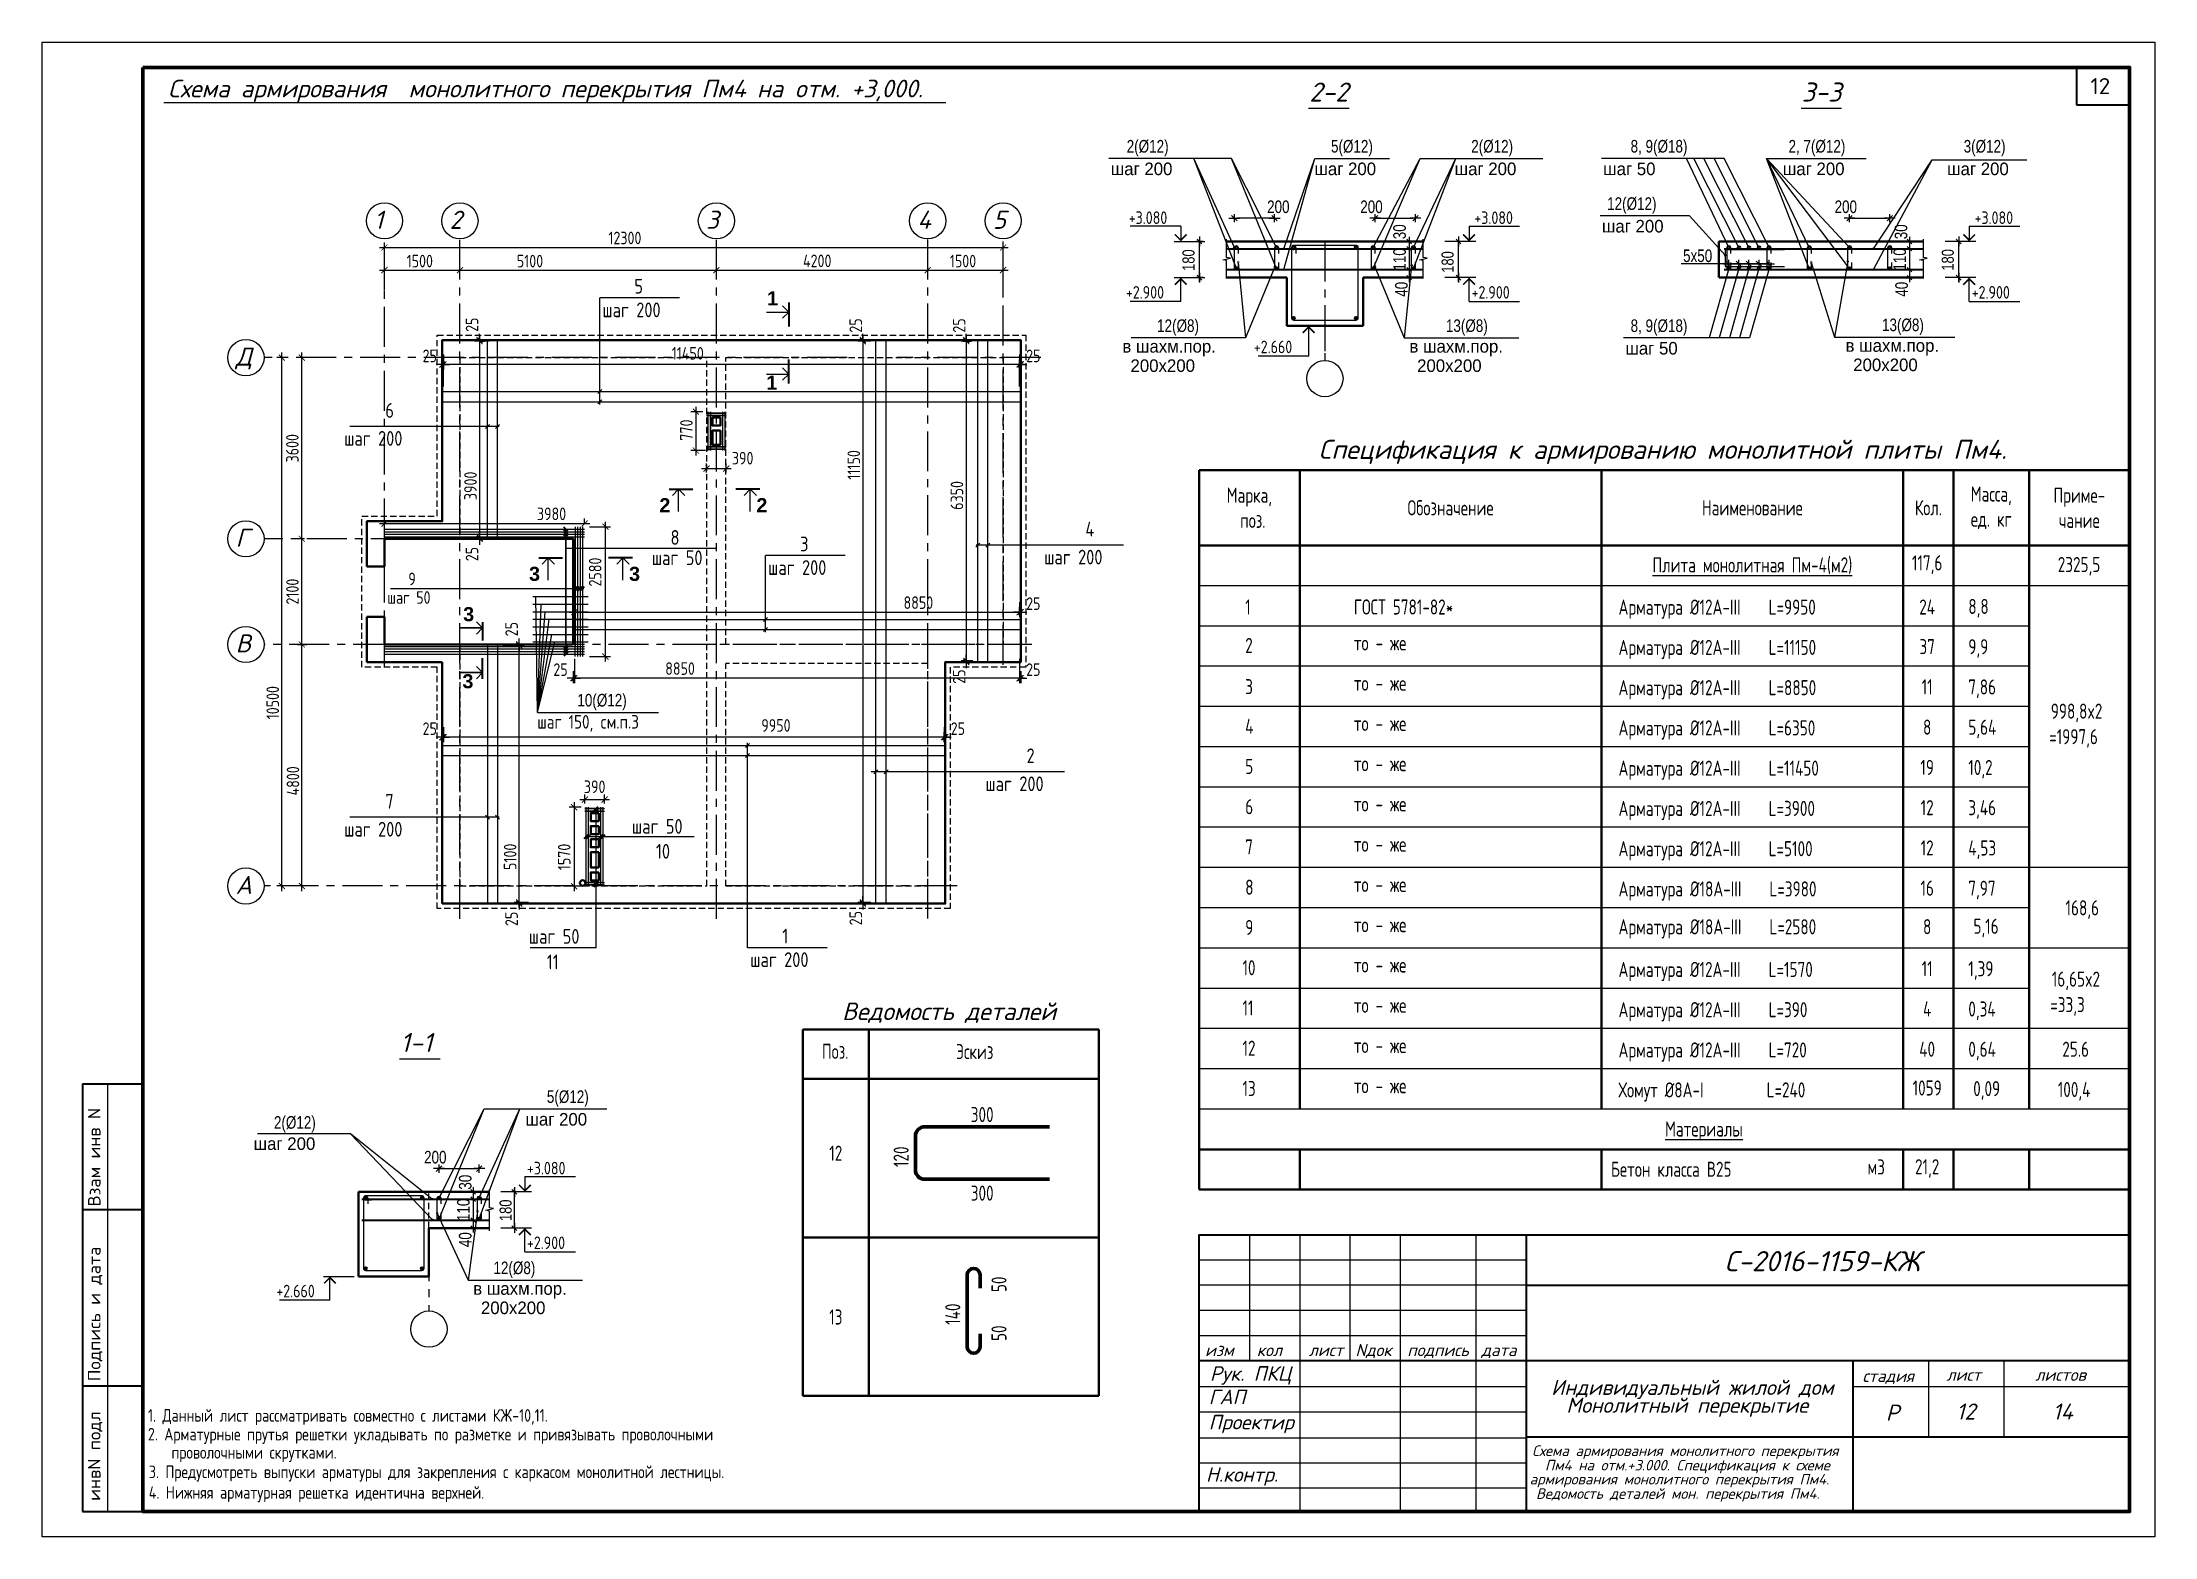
# Model space of a CAD drawing. Extents: x -12289450 to -10763036, y -7834513 to -6150123.
# Drawn here: x -10889036 to -10847036, y -7834513 to -7804813 of the extents above; entities that cross this region are included whole.
import ezdxf

# ---------------------------------------------------------------- set-up
doc = ezdxf.new("R2010")
doc.units = 0
doc.header["$LTSCALE"] = 25
doc.header["$PDMODE"] = 35
doc.linetypes.add('CENTER', pattern=[50.8, 31.75, -6.35, 6.35, -6.35])
doc.linetypes.add('DASHED', pattern=[0.75, 0.5, -0.25])
doc.layers.get('DefPoints').update_dxf_attribs({"color": 10, "lineweight": 30})
for name, color, linetype in [('001-ПЕРЕГОРОДКИ', 5, 'Continuous'), ('003-ТЕКСТ', 7, 'Continuous'), ('004-ВСПЛИНИИ', 15, 'Continuous'), ('005-РАЗМЕРЫ', 252, 'Continuous'), ('014-ОСИ', 251, 'CENTER'), ('Annotation - Text', 7, 'Continuous'), ('ArchiCAD', 7, 'Continuous'), ('EEE', 7, 'Continuous'), ('F-text', 7, 'Continuous'), ('kassa', 7, 'Continuous'), ('osnovnie', 7, 'Continuous'), ('К_Арматура', 7, 'Continuous'), ('Новое', 51, 'Continuous'), ('Текст', 7, 'Continuous')]:
    doc.layers.add(name, color=color, linetype=linetype)
doc.layers.add('СТЕНЫ', color=5, linetype='Continuous', lineweight=40)
doc.layers.add('Текст AMS', color=7, linetype='Continuous', lineweight=9)
doc.styles.add('gismo', font='isocpeui.ttf')
doc.styles.add('GOST 2.304', font='cs_gost2304.shx')
doc.styles.add('Isocpeur', font='isocpeui.ttf')
doc.styles.add('RUSS', font='russ', dxfattribs={"width": 0.8})
doc.styles.add('SIMP701', font='simplex701.shx')
doc.styles.get("Standard").update_dxf_attribs({"font": 'arial.ttf'})
doc.styles.add('STYLE1', font='simplex.shx', dxfattribs={"width": 0.7, "height": 300})
doc.styles.add('TXT0', font='txt', dxfattribs={"width": 0.8})
doc.styles.add('СГЕНЕРИР_СТИЛЬ_1', font='arialbd.ttf')
doc.dimstyles.new('1', dxfattribs={"dimscale": 100, "dimtxt": 2.5, "dimasz": 1.2, "dimexe": 1, "dimexo": 1, "dimgap": 0.5, "dimtad": 1, "dimdec": 0, "dimzin": 0, "dimdsep": 46, "dimtxsty": 'GOST 2.304', "dimblk": 'ARCHTICK', "dimcen": 0.09, "dimdle": 1, "dimclrd": 256, "dimclre": 256, "dimclrt": 7, "dimadec": 0, "dimazin": 0, "dimtfac": 1, "dimtdec": 0, "dimtmove": 0, "dimatfit": 3, "dimldrblk": 'ARCHTICK', "dimfxl": 0, "dimtolj": 1, "dimtzin": 0, "dimlwd": 5, "dimlwe": 5, "dimarcsym": 0})
doc.dimstyles.new('100', dxfattribs={"dimtxt": 250, "dimasz": 80, "dimexe": 0, "dimexo": 0, "dimgap": 30, "dimtad": 1, "dimdec": 0, "dimzin": 9, "dimtxsty": 'Standard', "dimblk": 'ARCHTICK', "dimcen": 80, "dimdle": 50, "dimadec": 0, "dimazin": 0, "dimtfac": 1, "dimtdec": 0, "dimtix": 1, "dimtmove": 0, "dimatfit": 1, "dimldrblk": 'DOTSMALL', "dimfxl": 0, "dimarcsym": 0})

msp = doc.modelspace()

# ---------------------------------------------------------------- texts
at = {"color": 0, "lineweight": 15, "style": 'RUSS'}
for s, p in [('шаг 200', (-10867792.9, -7807454.2)), ('шаг 200', (-10863744.1, -7807454.2)), ('шаг 200', (-10860955.3, -7807454.2)), ('шаг 50', (-10858002.5, -7807454.2)), ('шаг 200', (-10854430.1, -7807454.2)), ('шаг 200', (-10851164.9, -7807454.2)), ('шаг 200', (-10858028.3, -7808593.8)), (' в шахм.пор.', (-10867654.6, -7810981.2)), ('200x200', (-10867399.9, -7811365.1)), (' в шахм.пор.', (-10861947.1, -7810981.2)), ('200x200', (-10861701.7, -7811365.1)), ('шаг 50', (-10857561.6, -7811019.8)), (' в шахм.пор.', (-10853276.7, -7810965.2)), ('200x200', (-10853031.2, -7811349.1)), ('шаг 200', (-10879429.9, -7826342.2)), ('шаг 200', (-10884833.2, -7826826.9)), (' в шахм.пор.', (-10880559.8, -7829705.2)), ('200x200', (-10880314.4, -7830089.1))]:
    msp.add_text(s, height=250, dxfattribs=at).set_placement(p)
at = {"linetype": 'Continuous', "lineweight": 25, "ltscale": 20, "style": 'GOST 2.304'}
for s, p in [('+3.080', (-10867434.9, -7808424.8)), ('+3.080', (-10860562.8, -7808424.8)), ('+3.080', (-10850618.5, -7808424.8)), ('+2.900', (-10867491.2, -7809908)), ('+2.900', (-10860619.1, -7809908)), ('+2.900', (-10850674.8, -7809908)), ('+2.660', (-10864948, -7810992.6))]:
    msp.add_text(s, height=250, rotation=360, dxfattribs=at).set_placement(p)
at = {"lineweight": 25, "ltscale": 75, "style": 'GOST 2.304'}
for s, height, p in [('5', 292.5, (-10877263.2, -7809808.5)), ('шаг 200', 292.5, (-10877900, -7810278.3)), ('6', 292.5, (-10882214.1, -7812275.8)), ('шаг 200', 292.5, (-10883033.3, -7812831.9)), ('4', 292.5, (-10868296.2, -7814634.9)), ('8', 292.5, (-10876544.5, -7814800.7)), ('3', 292.5, (-10873967.9, -7814929.5)), ('шаг 200', 292.5, (-10869115.4, -7815191)), ('шаг 50', 292.5, (-10876916.4, -7815203.7)), ('шаг 200', 292.5, (-10874604.8, -7815399.3)), ('шаг 50', 250, (-10882177.4, -7815973.4)), ('9', 250, (-10881758.4, -7815604.2)), ('2', 292.5, (-10869465.8, -7819139.8)), ('шаг 200', 292.5, (-10870285, -7819696)), ('7', 292.5, (-10882214.1, -7820043.5)), ('шаг 200', 292.5, (-10883033.3, -7820599.6)), ('шаг 50', 292.5, (-10877312.3, -7820542.2)), ('10', 292.5, (-10876834, -7821038.1)), ('шаг 50', 292.5, (-10879362.9, -7822728.9)), ('1', 292.5, (-10874322.9, -7822722.2)), ('11', 292.5, (-10879004.1, -7823236)), ('шаг 200', 292.5, (-10874959.7, -7823191.5))]:
    msp.add_text(s, height=height, dxfattribs=at).set_placement(p)
at = {"lineweight": 25, "ltscale": 20, "style": 'GOST 2.304'}
msp.add_text('шаг 150, cм.п.3', height=270, dxfattribs=at).set_placement((-10879194, -7818453.5))
at = {"linetype": 'Continuous', "lineweight": 25, "ltscale": 20, "style": 'GOST 2.304'}
for s, p in [('+3.080', (-10879399.5, -7827312.8)), ('+2.900', (-10879399.5, -7828796.1)), ('+2.660', (-10884381.1, -7829756.1))]:
    msp.add_text(s, height=250, dxfattribs=at).set_placement(p)
at = {"color": 5, "linetype": 'Continuous', "ltscale": 20, "style": 'GOST 2.304'}
for s, p in [('1. Данный лист рассматривать совместно с листами КЖ-10,11.', (-10886934.5, -7832227.1)), ('2. Арматурные прутья решетки укладывать по разметке и привязывать проволочными', (-10886934.5, -7832600.5)), (' проволочными скрутками.', (-10886594.3, -7832961.9)), ('3. Предусмотреть выпуски арматуры для закрепления с каркасом монолитной лестницы.', (-10886916.2, -7833348.6)), ('4. Нижняя арматурная решетка идентична верхней.', (-10886916.2, -7833758.6))]:
    msp.add_text(s, height=250, dxfattribs=at).set_placement(p)
at = {"insert": (-10848313.7, -7805525), "char_height": 317.419, "width": 604.607, "attachment_point": 1}
msp.add_mtext('{\\Fsimplex|c0;12}', dxfattribs=at)
at = {"color": 0, "lineweight": 15, "char_height": 250, "attachment_point": 1, "style": 'RUSS'}
for s, insert in [('2(%%C12)', (-10867475, -7806754.9)), ('5(%%C12)', (-10863413.2, -7806754.9)), ('2(%%C12)', (-10860625.6, -7806754.9)), ('8, 9(%%C18)', (-10857456.8, -7806754.9)), ('2, 7(%%C12)', (-10854317.3, -7806754.9)), ('3(%%C12)', (-10850835.2, -7806754.9)), ('12(%%C12)', (-10857923.5, -7807894.5)), ('12(%%C8)', (-10866870.9, -7810320.5)), ('13(%%C8)', (-10861128.9, -7810320.5)), ('8, 9(%%C18)', (-10857456.8, -7810320.5)), ('13(%%C8)', (-10852458.5, -7810304.5)), ('10(%%C12)', (-10878396.9, -7817762.8)), ('5(%%C12)', (-10879003, -7825642.9)), ('2(%%C12)', (-10884429.7, -7826154.8)), ('12(%%C8)', (-10880065.3, -7829044.5))]:
    msp.add_mtext(s, dxfattribs=dict(at, insert=insert))
at = {"color": 0, "char_height": 300, "width": 7455.47, "attachment_point": 7, "rotation": 90, "style": 'STYLE1'}
for s, insert in [('120', (-10871810.5, -7827166)), ('50', (-10869864.6, -7829651.4)), ('140', (-10870782.9, -7830302.2)), ('50', (-10869864.6, -7830623.4))]:
    msp.add_mtext(s, dxfattribs=dict(at, insert=insert))
at = {"layer": '003-ТЕКСТ', "lineweight": 30, "style": 'SIMP701'}
for s, height, p in [('Взам инв N', 250, (-10887877.7, -7827948.9)), ('Подпись и дата', 249.996, (-10887877.7, -7831422.7)), ('инвN подл', 250, (-10887877.7, -7833800.6))]:
    msp.add_text(s, height=height, rotation=90, dxfattribs=at).set_placement(p)
at = {"layer": '005-РАЗМЕРЫ', "ltscale": 5, "char_height": 250, "attachment_point": 5, "style": 'TXT0'}
for s, insert in [('\\A1;200', (-10864460.8, -7808084.2)), ('\\A1;200', (-10862608.9, -7808084.2)), ('\\A1;200', (-10853178.4, -7808084.2)), ('\\A1;5x50', (-10856124, -7809058)), ('\\A1;200', (-10881221.5, -7826972.2))]:
    msp.add_mtext(s, dxfattribs=dict(at, insert=insert))
at = {"layer": '005-РАЗМЕРЫ', "lineweight": 25, "ltscale": 4, "char_height": 250, "attachment_point": 5, "rotation": 90, "style": 'TXT0'}
for s, insert in [('\\A1;30', (-10862049.1, -7808579.8)), ('\\A1;30', (-10852079.8, -7808579.8)), ('\\A1;110', (-10862049.1, -7809129.5)), ('\\A1;110', (-10852104.8, -7809129.5)), ('\\A1;40', (-10862012.2, -7809721.8)), ('\\A1;40', (-10852067.9, -7809721.8)), ('\\A1;30', (-10880624.8, -7827467.8)), ('\\A1;110', (-10880661.8, -7828017.6)), ('\\A1;40', (-10880624.8, -7828609.8))]:
    msp.add_mtext(s, dxfattribs=dict(at, insert=insert))
at = {"layer": '005-РАЗМЕРЫ', "ltscale": 5, "char_height": 240, "attachment_point": 5, "rotation": 90, "style": 'TXT0'}
for insert in [(-10866245.5, -7809143), (-10861093.7, -7809179.6), (-10851149.4, -7809138), (-10879821.7, -7828026)]:
    msp.add_mtext('\\A1;180', dxfattribs=dict(at, insert=insert))
at = {"layer": 'Annotation - Text', "color": 0, "lineweight": 25, "style": 'gismo'}
for s, height, p in [('Cхема армирования  монолитного перекрытия Пм4 на oтм. +3,000.', 350, (-10886545.1, -7805907.8)), ('2-2', 378, (-10863844.7, -7805992)), ('3-3', 378, (-10854054.2, -7805992)), ('Спецификация к армированию монолитной плиты Пм4.', 378, (-10863660.2, -7813092.1)), ('Ведомость деталей ', 350, (-10873133.6, -7824246.8)), ('1-1', 378, (-10881917.7, -7824880)), ('С-2016-1159-КЖ', 400.828, (-10855588.4, -7829237.5)), ('изм', 240.5, (-10865918.7, -7830923.8)), ('кол', 240.5, (-10864888.6, -7830923.8)), ('лист', 240.5, (-10863858.5, -7830923.8)), ('Nдок', 240.5, (-10862926.5, -7830923.8)), ('подпись', 240.5, (-10861896.4, -7830923.8)), ('дата', 240.5, (-10860424.8, -7830923.8)), ('Рук. ПКЦ', 288.6, (-10865820.6, -7831413.9)), ('стадия', 240.5, (-10852846.3, -7831438.4)), ('лист', 240.5, (-10851178.5, -7831413.9)), ('листов', 240.5, (-10849412.6, -7831413.9)), ('ГАП', 288.6, (-10865845.1, -7831879.6)), ('Индивидуальный жилой дом', 300, (-10859036.7, -7831695.4)), ('Проектир', 288.6, (-10865845.1, -7832379.5)), ('Монолитный перекрытие', 300, (-10858734.4, -7832049.7)), ('Р', 320.7, (-10852383.5, -7832207.9)), ('12', 320.66, (-10850982, -7832185.7)), ('14', 320.66, (-10849066.1, -7832185.7)), ('Схема армирования монолитного перекрытия ', 210, (-10859415, -7832908.9)), ('Н.контр.', 288.6, (-10865900, -7833419.5)), ('армирования монолитного перекрытия Пм4.', 210, (-10859462.2, -7833475)), ('Пм4 на отм.+3.000. Спецификация к схеме  ', 210, (-10859159.4, -7833196.4)), ('Ведомость деталей мон. перекрытия Пм4.', 210, (-10859337.6, -7833760.8))]:
    msp.add_text(s, height=height, dxfattribs=at).set_placement(p)
at = {"layer": 'Annotation - Text', "color": 7, "linetype": 'Continuous', "lineweight": 0, "char_height": 280, "attachment_point": 2, "style": 'СГЕНЕРИР_СТИЛЬ_1'}
for s, insert in [('1', (-10874515.4, -7809761.3)), ('1', (-10874529.9, -7811437.4)), ('2', (-10876657.8, -7813872.7)), ('2', (-10874728.6, -7813872.7)), ('3', (-10879248.9, -7815237.2)), ('3', (-10877260.1, -7815237.2)), ('3', (-10880558.6, -7816038.8)), ('3', (-10880573.1, -7817371.4))]:
    msp.add_mtext(s, dxfattribs=dict(at, insert=insert))
at = {"layer": 'F-text', "lineweight": 15, "char_height": 300, "attachment_point": 5, "style": 'STYLE1'}
for s, insert in [('Масса,\\Pед. кг', (-10850286.1, -7814065)), ('Марка,\\P поз.', (-10865036.1, -7814065)), ('Обозначение', (-10861036.1, -7814065)), ('Наименование', (-10855036.1, -7814065)), ('Кол.', (-10851536.1, -7814065)), ('Приме-\\Pчание', (-10848536.1, -7814065)), ('Поз.', (-10873270.6, -7824866.5)), ('Эскиз', (-10870496.6, -7824871.4)), ('300', (-10870348.3, -7826123)), ('12', (-10873258.6, -7826891.6)), ('300', (-10870348.3, -7827684.7)), ('13', (-10873258.6, -7830146.7))]:
    msp.add_mtext(s, dxfattribs=dict(at, insert=insert))
at = {"layer": 'F-text', "insert": (-10855036.1, -7815215), "char_height": 300, "width": 6263.28, "attachment_point": 5, "style": 'STYLE1'}
msp.add_mtext('{\\LПлита монолитная Пм-4(м2)}', dxfattribs=at)
at = {"layer": 'F-text', "color": 0, "lineweight": 15, "char_height": 300, "attachment_point": 1, "style": 'STYLE1'}
for s, insert in [('2325,5', (-10848964.4, -7815042.1)), ('1', (-10865118.8, -7815886.1)), ('ГОСТ 5781-82*', (-10862959.3, -7815886.1)), ('Арматура %%C12А-III    L=9950', (-10857697.1, -7815889.3)), ('8,8', (-10850742.7, -7815875.6)), ('2', (-10865118.8, -7816652.1)), ('то - же                   ', (-10862959.3, -7816600.4)), ('Арматура %%C12А-III    L=11150', (-10857697.1, -7816689.3)), ('9,9', (-10850742.7, -7816675.6)), ('3', (-10865118.8, -7817469.7)), ('то - же                   ', (-10862959.3, -7817400.4)), ('Арматура %%C12А-III    L=8850', (-10857697.1, -7817489.3)), ('7,86', (-10850742.7, -7817475.6)), ('4', (-10865118.8, -7818254.9)), ('998,8x2', (-10849103.2, -7817956.8)), ('то - же                   ', (-10862959.3, -7818200.4)), ('Арматура %%C12А-III    L=6350', (-10857697.1, -7818289.3)), ('5,64', (-10850742.7, -7818275.6)), ('=1997,6', (-10849133.9, -7818464.1)), ('5', (-10865118.8, -7819054.9)), ('то - же                   ', (-10862959.3, -7819000.4)), ('Арматура %%C12А-III    L=11450', (-10857697.1, -7819089.3)), ('10,2', (-10850742.7, -7819075.6)), ('6', (-10865118.8, -7819854.9)), ('то - же                   ', (-10862959.3, -7819800.4)), ('Арматура %%C12А-III    L=3900', (-10857697.1, -7819889.3)), ('3,46', (-10850742.7, -7819875.6)), ('7', (-10865118.8, -7820654.9)), ('то - же                   ', (-10862959.3, -7820600.4)), ('Арматура %%C12А-III    L=5100', (-10857697.1, -7820689.3)), ('4,53', (-10850742.7, -7820675.6)), ('8', (-10865118.8, -7821454.9)), ('то - же                   ', (-10862959.3, -7821400.4)), ('Арматура %%C18А-III    L=3980', (-10857697.1, -7821489.3)), ('7,97', (-10850742.7, -7821475.6)), ('168,6', (-10848810.3, -7821865)), ('9', (-10865118.8, -7822254.9)), ('то - же                   ', (-10862959.3, -7822200.4)), ('Арматура %%C18А-III    L=2580', (-10857697.1, -7822242.2)), ('5,16', (-10850640.8, -7822231.5)), ('10', (-10865173.9, -7823054.9)), ('то - же                   ', (-10862959.3, -7823000.4)), ('Арматура %%C12А-III    L=1570', (-10857697.1, -7823089.3)), ('1,39', (-10850742.7, -7823075.6)), ('16,65x2', (-10849082.6, -7823281.6)), ('11', (-10865173.9, -7823854.9)), ('то - же                   ', (-10862959.3, -7823800.4)), ('Арматура %%C12А-III    L=390', (-10857697.1, -7823889.3)), ('0,34', (-10850742.7, -7823875.6)), ('=33,3', (-10849113.4, -7823788.9)), ('12', (-10865173.9, -7824654.9)), ('то - же                   ', (-10862959.3, -7824600.4)), ('Арматура %%C12А-III    L=720', (-10857697.1, -7824689.3)), ('0,64', (-10850742.7, -7824675.6)), ('25.6', (-10848874.9, -7824675.6)), ('13', (-10865173.9, -7825454.9)), ('то - же                   ', (-10862959.3, -7825400.4)), ('Хомут %%C8А-I         L=240', (-10857697.1, -7825483.7)), ('0,09', (-10850645.4, -7825458.3)), ('100,4', (-10848964.4, -7825475.6)), ('              {\\LМатериалы}', (-10858721.2, -7826260.3)), (' Бетон класса В25', (-10857987.5, -7827060.8)), ('м3', (-10852747.1, -7827014.5))]:
    msp.add_mtext(s, dxfattribs=dict(at, insert=insert))
at = {"layer": 'osnovnie', "linetype": 'Continuous', "char_height": 300, "width": 928.292, "attachment_point": 5, "style": 'STYLE1'}
for s, insert in [('117,6', (-10851560.6, -7815194.9)), ('24', (-10851560.6, -7816036.8)), ('37', (-10851560.6, -7816824)), ('11', (-10851560.6, -7817624)), ('8', (-10851560.6, -7818424)), ('19', (-10851560.6, -7819224)), ('12', (-10851560.6, -7820024)), ('12', (-10851560.6, -7820824)), ('16', (-10851560.6, -7821624)), ('8', (-10851560.6, -7822389.7)), ('11', (-10851560.6, -7823224)), ('4', (-10851560.6, -7824024)), ('40', (-10851560.6, -7824824)), ('1059', (-10851560.6, -7825594.9)), ('21,2', (-10851560.6, -7827194.9))]:
    msp.add_mtext(s, dxfattribs=dict(at, insert=insert))
at = {"layer": 'Текст', "style": 'Isocpeur'}
for s, p in [('1', (-10882437.7, -7808521.2)), ('2', (-10880937.7, -7808521.2)), ('3', (-10875837.7, -7808521.2)), ('4', (-10871637.7, -7808521.2)), ('5', (-10870137.7, -7808521.2)), ('Д', (-10885191.4, -7811239.9)), ('Г', (-10885191.4, -7814839.9)), ('В', (-10885191.4, -7816939.9)), ('А', (-10885191.4, -7821739.9))]:
    msp.add_text(s, height=360, dxfattribs=at).set_placement(p)

# ---------------------------------------------------------------- blocks, each defined once
blk = doc.blocks.new('_ArchTick')
at = {"color": 0, "linetype": 'ByBlock', "const_width": 0.15}
blk.add_lwpolyline([(-0.5, -0.5), (0.5, 0.5)], dxfattribs=at)
blk = doc.blocks.new('*D1621')
at = {"layer": '005-РАЗМЕРЫ', "lineweight": 5, "transparency": 16777216}
for p, q in [((-10880832, -7809342), (-10875532, -7809342)), ((-10880732, -7809412), (-10880732, -7809242)), ((-10875632, -7809412), (-10875632, -7809242))]:
    blk.add_line(p, q, dxfattribs=at)
at = {"layer": 'DefPoints', "color": 0, "transparency": 16777216}
for p in [(-10875632, -7809342), (-10880732, -7809512), (-10875632, -7809512)]:
    blk.add_point(p, dxfattribs=at)
at = {"layer": '005-РАЗМЕРЫ', "lineweight": 5, "transparency": 16777216, "xscale": 120, "yscale": 120, "zscale": 120, "rotation": 180}
blk.add_blockref('_ArchTick', (-10880732, -7809342), dxfattribs=at)
at = {"layer": '005-РАЗМЕРЫ', "lineweight": 5, "transparency": 16777216, "xscale": 120, "yscale": 120, "zscale": 120}
blk.add_blockref('_ArchTick', (-10875632, -7809342), dxfattribs=at)
at = {"layer": '005-РАЗМЕРЫ', "color": 7, "transparency": 16777216, "insert": (-10879339, -7809162), "char_height": 250, "attachment_point": 5, "style": 'GOST 2.304'}
blk.add_mtext('\\A1;5100', dxfattribs=at)
blk = doc.blocks.new('*D1622')
at = {"layer": '005-РАЗМЕРЫ', "lineweight": 5, "transparency": 16777216}
for p, q in [((-10882332, -7808893), (-10869832, -7808893)), ((-10882232, -7809739), (-10882232, -7808793)), ((-10869932, -7809789), (-10869932, -7808793))]:
    blk.add_line(p, q, dxfattribs=at)
at = {"layer": 'DefPoints', "color": 0, "transparency": 16777216}
for p in [(-10869932, -7808893), (-10882232, -7809839), (-10869932, -7809889)]:
    blk.add_point(p, dxfattribs=at)
at = {"layer": '005-РАЗМЕРЫ', "lineweight": 5, "transparency": 16777216, "xscale": 120, "yscale": 120, "zscale": 120, "rotation": 180}
blk.add_blockref('_ArchTick', (-10882232, -7808893), dxfattribs=at)
at = {"layer": '005-РАЗМЕРЫ', "lineweight": 5, "transparency": 16777216, "xscale": 120, "yscale": 120, "zscale": 120}
blk.add_blockref('_ArchTick', (-10869932, -7808893), dxfattribs=at)
at = {"layer": '005-РАЗМЕРЫ', "color": 7, "transparency": 16777216, "insert": (-10877452, -7808703), "char_height": 250, "attachment_point": 5, "style": 'GOST 2.304'}
blk.add_mtext('\\A1;12300', dxfattribs=at)
blk = doc.blocks.new('*D1623')
at = {"layer": '005-РАЗМЕРЫ', "lineweight": 5, "transparency": 16777216}
for p, q in [((-10882332, -7809342), (-10880632, -7809342)), ((-10882232, -7809412), (-10882232, -7809242)), ((-10880732, -7809412), (-10880732, -7809242))]:
    blk.add_line(p, q, dxfattribs=at)
at = {"layer": 'DefPoints', "color": 0, "transparency": 16777216}
for p in [(-10880732, -7809342), (-10882232, -7809512), (-10880732, -7809512)]:
    blk.add_point(p, dxfattribs=at)
at = {"layer": '005-РАЗМЕРЫ', "lineweight": 5, "transparency": 16777216, "xscale": 120, "yscale": 120, "zscale": 120, "rotation": 180}
blk.add_blockref('_ArchTick', (-10882232, -7809342), dxfattribs=at)
at = {"layer": '005-РАЗМЕРЫ', "lineweight": 5, "transparency": 16777216, "xscale": 120, "yscale": 120, "zscale": 120}
blk.add_blockref('_ArchTick', (-10880732, -7809342), dxfattribs=at)
at = {"layer": '005-РАЗМЕРЫ', "color": 7, "transparency": 16777216, "insert": (-10881530, -7809162), "char_height": 250, "attachment_point": 5, "style": 'GOST 2.304'}
blk.add_mtext('\\A1;1500', dxfattribs=at)
blk = doc.blocks.new('*D1624')
at = {"layer": '005-РАЗМЕРЫ', "lineweight": 5, "transparency": 16777216}
for p, q in [((-10875732, -7809342), (-10871332, -7809342)), ((-10875632, -7809412), (-10875632, -7809242)), ((-10871432, -7809412), (-10871432, -7809242))]:
    blk.add_line(p, q, dxfattribs=at)
at = {"layer": 'DefPoints', "color": 0, "transparency": 16777216}
for p in [(-10871432, -7809342), (-10875632, -7809512), (-10871432, -7809512)]:
    blk.add_point(p, dxfattribs=at)
at = {"layer": '005-РАЗМЕРЫ', "lineweight": 5, "transparency": 16777216, "xscale": 120, "yscale": 120, "zscale": 120, "rotation": 180}
blk.add_blockref('_ArchTick', (-10875632, -7809342), dxfattribs=at)
at = {"layer": '005-РАЗМЕРЫ', "lineweight": 5, "transparency": 16777216, "xscale": 120, "yscale": 120, "zscale": 120}
blk.add_blockref('_ArchTick', (-10871432, -7809342), dxfattribs=at)
at = {"layer": '005-РАЗМЕРЫ', "color": 7, "transparency": 16777216, "insert": (-10873628, -7809158), "char_height": 250, "attachment_point": 5, "style": 'GOST 2.304'}
blk.add_mtext('\\A1;4200', dxfattribs=at)
blk = doc.blocks.new('*D1625')
at = {"layer": '005-РАЗМЕРЫ', "lineweight": 5, "transparency": 16777216}
for p, q in [((-10871532, -7809342), (-10869832, -7809342)), ((-10871432, -7809412), (-10871432, -7809242)), ((-10869932, -7809412), (-10869932, -7809242))]:
    blk.add_line(p, q, dxfattribs=at)
at = {"layer": 'DefPoints', "color": 0, "transparency": 16777216}
for p in [(-10869932, -7809342), (-10871432, -7809512), (-10869932, -7809512)]:
    blk.add_point(p, dxfattribs=at)
at = {"layer": '005-РАЗМЕРЫ', "lineweight": 5, "transparency": 16777216, "xscale": 120, "yscale": 120, "zscale": 120, "rotation": 180}
blk.add_blockref('_ArchTick', (-10871432, -7809342), dxfattribs=at)
at = {"layer": '005-РАЗМЕРЫ', "lineweight": 5, "transparency": 16777216, "xscale": 120, "yscale": 120, "zscale": 120}
blk.add_blockref('_ArchTick', (-10869932, -7809342), dxfattribs=at)
at = {"layer": '005-РАЗМЕРЫ', "color": 7, "transparency": 16777216, "insert": (-10870730, -7809162), "char_height": 250, "attachment_point": 5, "style": 'GOST 2.304'}
blk.add_mtext('\\A1;1500', dxfattribs=at)
blk = doc.blocks.new('*D1626')
at = {"layer": '005-РАЗМЕРЫ', "lineweight": 5, "transparency": 16777216}
for p, q in [((-10883876, -7816781), (-10883976, -7816781)), ((-10883876, -7821681), (-10883876, -7816681)), ((-10883925, -7821581), (-10883976, -7821581))]:
    blk.add_line(p, q, dxfattribs=at)
at = {"layer": 'DefPoints', "color": 0, "transparency": 16777216}
for p in [(-10883876, -7816781), (-10883776, -7816781), (-10883825, -7821581)]:
    blk.add_point(p, dxfattribs=at)
at = {"layer": '005-РАЗМЕРЫ', "lineweight": 5, "transparency": 16777216, "xscale": 120, "yscale": 120, "zscale": 120}
for p, rotation in [((-10883876, -7816781), 90), ((-10883876, -7821581), 270)]:
    blk.add_blockref('_ArchTick', p, dxfattribs=dict(at, rotation=rotation))
at = {"layer": '005-РАЗМЕРЫ', "color": 7, "transparency": 16777216, "insert": (-10884051, -7819492), "char_height": 250, "attachment_point": 5, "rotation": 90, "style": 'GOST 2.304'}
blk.add_mtext('\\A1;4800', dxfattribs=at)
blk = doc.blocks.new('*D1627')
at = {"layer": '005-РАЗМЕРЫ', "lineweight": 5, "transparency": 16777216}
for p, q in [((-10884246, -7811081), (-10884373, -7811081)), ((-10884273, -7821681), (-10884273, -7810981)), ((-10884298, -7821581), (-10884373, -7821581))]:
    blk.add_line(p, q, dxfattribs=at)
at = {"layer": 'DefPoints', "color": 0, "transparency": 16777216}
for p in [(-10884273, -7811081), (-10884146, -7811081), (-10884198, -7821581)]:
    blk.add_point(p, dxfattribs=at)
at = {"layer": '005-РАЗМЕРЫ', "lineweight": 5, "transparency": 16777216, "xscale": 120, "yscale": 120, "zscale": 120}
for p, rotation in [((-10884273, -7811081), 90), ((-10884273, -7821581), 270)]:
    blk.add_blockref('_ArchTick', p, dxfattribs=dict(at, rotation=rotation))
at = {"layer": '005-РАЗМЕРЫ', "color": 7, "transparency": 16777216, "insert": (-10884453, -7817938), "char_height": 250, "attachment_point": 5, "rotation": 90, "style": 'GOST 2.304'}
blk.add_mtext('\\A1;10500', dxfattribs=at)
blk = doc.blocks.new('*D1628')
at = {"layer": '005-РАЗМЕРЫ', "lineweight": 5, "transparency": 16777216}
for p, q in [((-10883825, -7814681), (-10883976, -7814681)), ((-10883876, -7816881), (-10883876, -7814581)), ((-10883962, -7816781), (-10883776, -7816781))]:
    blk.add_line(p, q, dxfattribs=at)
at = {"layer": 'DefPoints', "color": 0, "transparency": 16777216}
for p in [(-10883876, -7814681), (-10883725, -7814681), (-10884062, -7816781)]:
    blk.add_point(p, dxfattribs=at)
at = {"layer": '005-РАЗМЕРЫ', "lineweight": 5, "transparency": 16777216, "xscale": 120, "yscale": 120, "zscale": 120}
for p, rotation in [((-10883876, -7814681), 90), ((-10883876, -7816781), 270)]:
    blk.add_blockref('_ArchTick', p, dxfattribs=dict(at, rotation=rotation))
at = {"layer": '005-РАЗМЕРЫ', "color": 7, "transparency": 16777216, "insert": (-10884061, -7815731), "char_height": 250, "attachment_point": 5, "rotation": 90, "style": 'GOST 2.304'}
blk.add_mtext('\\A1;2100', dxfattribs=at)
blk = doc.blocks.new('*D1629')
at = {"layer": '005-РАЗМЕРЫ', "lineweight": 5, "transparency": 16777216}
for p, q in [((-10883776, -7811081), (-10883976, -7811081)), ((-10883876, -7814781), (-10883876, -7810981)), ((-10883825, -7814681), (-10883976, -7814681))]:
    blk.add_line(p, q, dxfattribs=at)
at = {"layer": 'DefPoints', "color": 0, "transparency": 16777216}
for p in [(-10883876, -7811081), (-10883676, -7811081), (-10883725, -7814681)]:
    blk.add_point(p, dxfattribs=at)
at = {"layer": '005-РАЗМЕРЫ', "lineweight": 5, "transparency": 16777216, "xscale": 120, "yscale": 120, "zscale": 120}
for p, rotation in [((-10883876, -7811081), 90), ((-10883876, -7814681), 270)]:
    blk.add_blockref('_ArchTick', p, dxfattribs=dict(at, rotation=rotation))
at = {"layer": '005-РАЗМЕРЫ', "color": 7, "transparency": 16777216, "insert": (-10884063, -7812881), "char_height": 250, "attachment_point": 5, "rotation": 90, "style": 'GOST 2.304'}
blk.add_mtext('\\A1;3600', dxfattribs=at)
blk = doc.blocks.new('*D1633')
at = {"layer": '005-РАЗМЕРЫ', "lineweight": 5, "transparency": 16777216}
for p, q in [((-10872721, -7810656), (-10872721, -7822006)), ((-10872560, -7810756), (-10872821, -7810756)), ((-10872560, -7821906), (-10872821, -7821906))]:
    blk.add_line(p, q, dxfattribs=at)
at = {"layer": 'DefPoints', "color": 0, "transparency": 16777216}
for p in [(-10872460, -7810756), (-10872721, -7821906), (-10872460, -7821906)]:
    blk.add_point(p, dxfattribs=at)
at = {"layer": '005-РАЗМЕРЫ', "lineweight": 5, "transparency": 16777216, "xscale": 120, "yscale": 120, "zscale": 120}
for p, rotation in [((-10872721, -7810756), 90), ((-10872721, -7821906), 270)]:
    blk.add_blockref('_ArchTick', p, dxfattribs=dict(at, rotation=rotation))
at = {"layer": '005-РАЗМЕРЫ', "color": 7, "transparency": 16777216, "insert": (-10872901, -7813212), "char_height": 250, "attachment_point": 5, "rotation": 90, "style": 'GOST 2.304'}
blk.add_mtext('\\A1;11150', dxfattribs=at)
blk = doc.blocks.new('*D1634')
at = {"layer": '005-РАЗМЕРЫ', "lineweight": 5, "ltscale": 100, "transparency": 16777216}
for p, q in [((-10881057, -7811657), (-10881057, -7811116)), ((-10869607, -7811657), (-10869607, -7811116)), ((-10869507, -7811216), (-10881157, -7811216))]:
    blk.add_line(p, q, dxfattribs=at)
at = {"layer": 'DefPoints', "color": 0, "ltscale": 100, "transparency": 16777216}
for p in [(-10881057, -7811216), (-10881057, -7811757), (-10869607, -7811757)]:
    blk.add_point(p, dxfattribs=at)
at = {"layer": '005-РАЗМЕРЫ', "lineweight": 5, "ltscale": 100, "transparency": 16777216, "xscale": 120, "yscale": 120, "zscale": 120, "rotation": 180}
blk.add_blockref('_ArchTick', (-10881057, -7811216), dxfattribs=at)
at = {"layer": '005-РАЗМЕРЫ', "lineweight": 5, "ltscale": 100, "transparency": 16777216, "xscale": 120, "yscale": 120, "zscale": 120}
blk.add_blockref('_ArchTick', (-10869607, -7811216), dxfattribs=at)
at = {"layer": '005-РАЗМЕРЫ', "color": 7, "ltscale": 100, "transparency": 16777216, "insert": (-10876202, -7810995), "char_height": 250, "attachment_point": 5, "style": 'GOST 2.304'}
blk.add_mtext('\\A1;11450', dxfattribs=at)
blk = doc.blocks.new('*D1630')
at = {"layer": '005-РАЗМЕРЫ', "lineweight": 5, "ltscale": 100, "transparency": 16777216}
for p, q in [((-10871007, -7818624), (-10881157, -7818624)), ((-10881057, -7818724), (-10881057, -7818524)), ((-10871107, -7818724), (-10871107, -7818524))]:
    blk.add_line(p, q, dxfattribs=at)
at = {"layer": 'DefPoints', "color": 0, "ltscale": 100, "transparency": 16777216}
for p in [(-10881057, -7818624), (-10881057, -7818824), (-10871107, -7818824)]:
    blk.add_point(p, dxfattribs=at)
at = {"layer": '005-РАЗМЕРЫ', "lineweight": 5, "ltscale": 100, "transparency": 16777216, "xscale": 120, "yscale": 120, "zscale": 120, "rotation": 180}
blk.add_blockref('_ArchTick', (-10881057, -7818624), dxfattribs=at)
at = {"layer": '005-РАЗМЕРЫ', "lineweight": 5, "ltscale": 100, "transparency": 16777216, "xscale": 120, "yscale": 120, "zscale": 120}
blk.add_blockref('_ArchTick', (-10871107, -7818624), dxfattribs=at)
at = {"layer": '005-РАЗМЕРЫ', "color": 7, "ltscale": 100, "transparency": 16777216, "insert": (-10874449, -7818390), "char_height": 250, "attachment_point": 5, "style": 'GOST 2.304'}
blk.add_mtext('\\A1;9950', dxfattribs=at)
blk = doc.blocks.new('*D1631')
at = {"layer": '005-РАЗМЕРЫ', "lineweight": 5, "ltscale": 100, "transparency": 16777216}
for p, q in [((-10881082, -7818624), (-10881202, -7818624)), ((-10881082, -7818485), (-10881082, -7818724)), ((-10881057, -7818624), (-10881082, -7818624)), ((-10881057, -7818424), (-10881057, -7818724)), ((-10881057, -7818624), (-10880937, -7818624))]:
    blk.add_line(p, q, dxfattribs=at)
at = {"layer": 'DefPoints', "color": 0, "ltscale": 100, "transparency": 16777216}
for p in [(-10881082, -7818385), (-10881082, -7818624), (-10881057, -7818324)]:
    blk.add_point(p, dxfattribs=at)
at = {"layer": '005-РАЗМЕРЫ', "lineweight": 5, "ltscale": 100, "transparency": 16777216, "xscale": 120, "yscale": 120, "zscale": 120}
blk.add_blockref('_ArchTick', (-10881082, -7818624), dxfattribs=at)
at = {"layer": '005-РАЗМЕРЫ', "lineweight": 5, "ltscale": 100, "transparency": 16777216, "xscale": 120, "yscale": 120, "zscale": 120, "rotation": 180}
blk.add_blockref('_ArchTick', (-10881057, -7818624), dxfattribs=at)
at = {"layer": '005-РАЗМЕРЫ', "color": 7, "ltscale": 100, "transparency": 16777216, "insert": (-10881332, -7818454), "char_height": 250, "attachment_point": 5, "style": 'GOST 2.304'}
blk.add_mtext('\\A1;25', dxfattribs=at)
blk = doc.blocks.new('*D1632')
at = {"layer": '005-РАЗМЕРЫ', "lineweight": 5, "ltscale": 100, "transparency": 16777216}
for p, q in [((-10871107, -7818624), (-10871227, -7818624)), ((-10871107, -7818424), (-10871107, -7818724)), ((-10871107, -7818624), (-10871082, -7818624)), ((-10871082, -7818485), (-10871082, -7818724)), ((-10871082, -7818624), (-10870962, -7818624))]:
    blk.add_line(p, q, dxfattribs=at)
at = {"layer": 'DefPoints', "color": 0, "ltscale": 100, "transparency": 16777216}
for p in [(-10871107, -7818324), (-10871082, -7818385), (-10871082, -7818624)]:
    blk.add_point(p, dxfattribs=at)
at = {"layer": '005-РАЗМЕРЫ', "lineweight": 5, "ltscale": 100, "transparency": 16777216, "xscale": 120, "yscale": 120, "zscale": 120}
blk.add_blockref('_ArchTick', (-10871107, -7818624), dxfattribs=at)
at = {"layer": '005-РАЗМЕРЫ', "lineweight": 5, "ltscale": 100, "transparency": 16777216, "xscale": 120, "yscale": 120, "zscale": 120, "rotation": 180}
blk.add_blockref('_ArchTick', (-10871082, -7818624), dxfattribs=at)
at = {"layer": '005-РАЗМЕРЫ', "color": 7, "ltscale": 100, "transparency": 16777216, "insert": (-10870832, -7818454), "char_height": 250, "attachment_point": 5, "style": 'GOST 2.304'}
blk.add_mtext('\\A1;25', dxfattribs=at)
blk = doc.blocks.new('A8MITTA', base_point=(3180, 3140))
for p, q in [((3160, 3140), (3200, 3140)), ((3170, 3130), (3190, 3150)), ((3180, 3155), (3180, 3125))]:
    blk.add_line(p, q)
blk = doc.blocks.new('_DotSmall')
at = {"color": 0, "linetype": 'ByBlock', "const_width": 0.5}
blk.add_lwpolyline([(-0.0625, 0, 1), (0.0625, 0, 1)], format="xyb", close=True, dxfattribs=at)
blk = doc.blocks.new('*D1666')
at = {"layer": '005-РАЗМЕРЫ', "lineweight": 5, "transparency": 16777216}
for p, q in [((-10870664, -7810656), (-10870664, -7817206)), ((-10870736, -7810756), (-10870564, -7810756)), ((-10870536, -7817106), (-10870764, -7817106))]:
    blk.add_line(p, q, dxfattribs=at)
at = {"layer": 'DefPoints', "color": 0, "transparency": 16777216}
for p in [(-10870836, -7810756), (-10870664, -7817106), (-10870436, -7817106)]:
    blk.add_point(p, dxfattribs=at)
at = {"layer": '005-РАЗМЕРЫ', "lineweight": 5, "transparency": 16777216, "xscale": 120, "yscale": 120, "zscale": 120}
for p, rotation in [((-10870664, -7810756), 90), ((-10870664, -7817106), 270)]:
    blk.add_blockref('_ArchTick', p, dxfattribs=dict(at, rotation=rotation))
at = {"layer": '005-РАЗМЕРЫ', "color": 7, "transparency": 16777216, "insert": (-10870851, -7813819), "char_height": 250, "attachment_point": 5, "rotation": 90, "style": 'GOST 2.304'}
blk.add_mtext('\\A1;6350', dxfattribs=at)
blk = doc.blocks.new('*D1667')
at = {"layer": '005-РАЗМЕРЫ', "lineweight": 5, "ltscale": 100, "transparency": 16777216}
for p, q in [((-10870664, -7810731), (-10870664, -7810611)), ((-10870764, -7810731), (-10870764, -7810731)), ((-10870710, -7810756), (-10870764, -7810756)), ((-10870664, -7810756), (-10870664, -7810731)), ((-10870664, -7810756), (-10870664, -7810876))]:
    blk.add_line(p, q, dxfattribs=at)
at = {"layer": 'DefPoints', "color": 0, "ltscale": 100, "transparency": 16777216}
for p in [(-10870664, -7810731), (-10870664, -7810731), (-10870610, -7810756)]:
    blk.add_point(p, dxfattribs=at)
at = {"layer": '005-РАЗМЕРЫ', "lineweight": 5, "ltscale": 100, "transparency": 16777216, "xscale": 120, "yscale": 120, "zscale": 120}
for p, rotation in [((-10870664, -7810731), 270), ((-10870664, -7810756), 90)]:
    blk.add_blockref('_ArchTick', p, dxfattribs=dict(at, rotation=rotation))
at = {"layer": '005-РАЗМЕРЫ', "color": 7, "ltscale": 100, "transparency": 16777216, "insert": (-10870806, -7810442), "char_height": 250, "attachment_point": 5, "rotation": 90, "style": 'GOST 2.304'}
blk.add_mtext('\\A1;25', dxfattribs=at)
blk = doc.blocks.new('*D1668')
at = {"layer": '005-РАЗМЕРЫ', "lineweight": 5, "ltscale": 100, "transparency": 16777216}
for p, q in [((-10870664, -7817106), (-10870664, -7816986)), ((-10870710, -7817106), (-10870764, -7817106)), ((-10870764, -7817131), (-10870764, -7817131)), ((-10870664, -7817106), (-10870664, -7817131)), ((-10870664, -7817131), (-10870664, -7817251))]:
    blk.add_line(p, q, dxfattribs=at)
at = {"layer": 'DefPoints', "color": 0, "ltscale": 100, "transparency": 16777216}
for p in [(-10870664, -7817131), (-10870664, -7817131), (-10870610, -7817106)]:
    blk.add_point(p, dxfattribs=at)
at = {"layer": '005-РАЗМЕРЫ', "lineweight": 5, "ltscale": 100, "transparency": 16777216, "xscale": 120, "yscale": 120, "zscale": 120}
for p, rotation in [((-10870664, -7817106), 270), ((-10870664, -7817131), 90)]:
    blk.add_blockref('_ArchTick', p, dxfattribs=dict(at, rotation=rotation))
at = {"layer": '005-РАЗМЕРЫ', "color": 7, "ltscale": 100, "transparency": 16777216, "insert": (-10870806, -7817420), "char_height": 250, "attachment_point": 5, "rotation": 90, "style": 'GOST 2.304'}
blk.add_mtext('\\A1;25', dxfattribs=at)
blk = doc.blocks.new('*D1669')
at = {"layer": '005-РАЗМЕРЫ', "lineweight": 5, "transparency": 16777216}
for p, q in [((-10880340, -7810656), (-10880340, -7814756)), ((-10880153, -7810756), (-10880440, -7810756)), ((-10880353, -7814656), (-10880240, -7814656))]:
    blk.add_line(p, q, dxfattribs=at)
at = {"layer": 'DefPoints', "color": 0, "transparency": 16777216}
for p in [(-10880053, -7810756), (-10880453, -7814656), (-10880340, -7814656)]:
    blk.add_point(p, dxfattribs=at)
at = {"layer": '005-РАЗМЕРЫ', "lineweight": 5, "transparency": 16777216, "xscale": 120, "yscale": 120, "zscale": 120}
for p, rotation in [((-10880340, -7810756), 90), ((-10880340, -7814656), 270)]:
    blk.add_blockref('_ArchTick', p, dxfattribs=dict(at, rotation=rotation))
at = {"layer": '005-РАЗМЕРЫ', "color": 7, "transparency": 16777216, "insert": (-10880522, -7813629), "char_height": 250, "attachment_point": 5, "rotation": 90, "style": 'GOST 2.304'}
blk.add_mtext('\\A1;3900', dxfattribs=at)
blk = doc.blocks.new('*D1670')
at = {"layer": '005-РАЗМЕРЫ', "lineweight": 5, "ltscale": 100, "transparency": 16777216}
for p, q in [((-10880340, -7810731), (-10880340, -7810611)), ((-10880340, -7810756), (-10880340, -7810731)), ((-10880340, -7810756), (-10880340, -7810876)), ((-10880293, -7810756), (-10880240, -7810756)), ((-10880240, -7810731), (-10880240, -7810731))]:
    blk.add_line(p, q, dxfattribs=at)
at = {"layer": 'DefPoints', "color": 0, "ltscale": 100, "transparency": 16777216}
for p in [(-10880393, -7810756), (-10880340, -7810731), (-10880340, -7810731)]:
    blk.add_point(p, dxfattribs=at)
at = {"layer": '005-РАЗМЕРЫ', "lineweight": 5, "ltscale": 100, "transparency": 16777216, "xscale": 120, "yscale": 120, "zscale": 120}
for p, rotation in [((-10880340, -7810731), 270), ((-10880340, -7810756), 90)]:
    blk.add_blockref('_ArchTick', p, dxfattribs=dict(at, rotation=rotation))
at = {"layer": '005-РАЗМЕРЫ', "color": 7, "ltscale": 100, "transparency": 16777216, "insert": (-10880491, -7810427), "char_height": 250, "attachment_point": 5, "rotation": 90, "style": 'GOST 2.304'}
blk.add_mtext('\\A1;25', dxfattribs=at)
blk = doc.blocks.new('*D1671')
at = {"layer": '005-РАЗМЕРЫ', "lineweight": 5, "ltscale": 100, "transparency": 16777216}
for p, q in [((-10880340, -7814656), (-10880340, -7814536)), ((-10880340, -7814656), (-10880340, -7814681)), ((-10880340, -7814681), (-10880340, -7814801)), ((-10880293, -7814656), (-10880240, -7814656)), ((-10880240, -7814681), (-10880240, -7814681))]:
    blk.add_line(p, q, dxfattribs=at)
at = {"layer": 'DefPoints', "color": 0, "ltscale": 100, "transparency": 16777216}
for p in [(-10880393, -7814656), (-10880340, -7814681), (-10880340, -7814681)]:
    blk.add_point(p, dxfattribs=at)
at = {"layer": '005-РАЗМЕРЫ', "lineweight": 5, "ltscale": 100, "transparency": 16777216, "xscale": 120, "yscale": 120, "zscale": 120}
for p, rotation in [((-10880340, -7814656), 270), ((-10880340, -7814681), 90)]:
    blk.add_blockref('_ArchTick', p, dxfattribs=dict(at, rotation=rotation))
at = {"layer": '005-РАЗМЕРЫ', "color": 7, "ltscale": 100, "transparency": 16777216, "insert": (-10880491, -7814985), "char_height": 250, "attachment_point": 5, "rotation": 90, "style": 'GOST 2.304'}
blk.add_mtext('\\A1;25', dxfattribs=at)
blk = doc.blocks.new('*D1672')
at = {"layer": '005-РАЗМЕРЫ', "lineweight": 5, "ltscale": 100, "transparency": 16777216}
for p, q in [((-10878347, -7819863), (-10877757, -7819863)), ((-10878247, -7819941), (-10878247, -7819763)), ((-10877857, -7819941), (-10877857, -7819763))]:
    blk.add_line(p, q, dxfattribs=at)
at = {"layer": 'DefPoints', "color": 0, "ltscale": 100, "transparency": 16777216}
for p in [(-10877857, -7819863), (-10878247, -7820041), (-10877857, -7820041)]:
    blk.add_point(p, dxfattribs=at)
at = {"layer": '005-РАЗМЕРЫ', "lineweight": 5, "ltscale": 100, "transparency": 16777216, "xscale": 120, "yscale": 120, "zscale": 120, "rotation": 180}
blk.add_blockref('_ArchTick', (-10878247, -7819863), dxfattribs=at)
at = {"layer": '005-РАЗМЕРЫ', "lineweight": 5, "ltscale": 100, "transparency": 16777216, "xscale": 120, "yscale": 120, "zscale": 120}
blk.add_blockref('_ArchTick', (-10877857, -7819863), dxfattribs=at)
at = {"layer": '005-РАЗМЕРЫ', "color": 7, "ltscale": 100, "transparency": 16777216, "insert": (-10878053, -7819609), "char_height": 250, "attachment_point": 5, "style": 'GOST 2.304'}
blk.add_mtext('\\A1;390', dxfattribs=at)
blk = doc.blocks.new('*D1673')
at = {"layer": '005-РАЗМЕРЫ', "lineweight": 5, "ltscale": 100, "transparency": 16777216}
for p, q in [((-10878462, -7819916), (-10878462, -7821686)), ((-10878322, -7820016), (-10878562, -7820016)), ((-10878322, -7821586), (-10878562, -7821586))]:
    blk.add_line(p, q, dxfattribs=at)
at = {"layer": 'DefPoints', "color": 0, "ltscale": 100, "transparency": 16777216}
for p in [(-10878222, -7820016), (-10878462, -7821586), (-10878222, -7821586)]:
    blk.add_point(p, dxfattribs=at)
at = {"layer": '005-РАЗМЕРЫ', "lineweight": 5, "ltscale": 100, "transparency": 16777216, "xscale": 120, "yscale": 120, "zscale": 120}
for p, rotation in [((-10878462, -7820016), 90), ((-10878462, -7821586), 270)]:
    blk.add_blockref('_ArchTick', p, dxfattribs=dict(at, rotation=rotation))
at = {"layer": '005-РАЗМЕРЫ', "color": 7, "ltscale": 100, "transparency": 16777216, "insert": (-10878658, -7821004), "char_height": 250, "attachment_point": 5, "rotation": 90, "style": 'GOST 2.304'}
blk.add_mtext('\\A1;1570', dxfattribs=at)
blk = doc.blocks.new('*D1674')
at = {"layer": '005-РАЗМЕРЫ', "lineweight": 5, "transparency": 16777216}
for p, q in [((-10879882, -7816806), (-10879454, -7816806)), ((-10879554, -7822006), (-10879554, -7816706)), ((-10879367, -7821906), (-10879654, -7821906))]:
    blk.add_line(p, q, dxfattribs=at)
at = {"layer": 'DefPoints', "color": 0, "transparency": 16777216}
for p in [(-10879982, -7816806), (-10879554, -7816806), (-10879267, -7821906)]:
    blk.add_point(p, dxfattribs=at)
at = {"layer": '005-РАЗМЕРЫ', "lineweight": 5, "transparency": 16777216, "xscale": 120, "yscale": 120, "zscale": 120}
for p, rotation in [((-10879554, -7816806), 90), ((-10879554, -7821906), 270)]:
    blk.add_blockref('_ArchTick', p, dxfattribs=dict(at, rotation=rotation))
at = {"layer": '005-РАЗМЕРЫ', "color": 7, "transparency": 16777216, "insert": (-10879734, -7821001), "char_height": 250, "attachment_point": 5, "rotation": 90, "style": 'GOST 2.304'}
blk.add_mtext('\\A1;5100', dxfattribs=at)
blk = doc.blocks.new('*D1675')
at = {"layer": '005-РАЗМЕРЫ', "lineweight": 5, "ltscale": 100, "transparency": 16777216}
for p, q in [((-10879554, -7821906), (-10879554, -7821786)), ((-10879554, -7821906), (-10879554, -7821931)), ((-10879554, -7821931), (-10879554, -7822051)), ((-10879507, -7821906), (-10879454, -7821906)), ((-10879454, -7821931), (-10879454, -7821931))]:
    blk.add_line(p, q, dxfattribs=at)
at = {"layer": 'DefPoints', "color": 0, "ltscale": 100, "transparency": 16777216}
for p in [(-10879607, -7821906), (-10879554, -7821931), (-10879554, -7821931)]:
    blk.add_point(p, dxfattribs=at)
at = {"layer": '005-РАЗМЕРЫ', "lineweight": 5, "ltscale": 100, "transparency": 16777216, "xscale": 120, "yscale": 120, "zscale": 120}
for p, rotation in [((-10879554, -7821906), 270), ((-10879554, -7821931), 90)]:
    blk.add_blockref('_ArchTick', p, dxfattribs=dict(at, rotation=rotation))
at = {"layer": '005-РАЗМЕРЫ', "color": 7, "ltscale": 100, "transparency": 16777216, "insert": (-10879705, -7822235), "char_height": 250, "attachment_point": 5, "rotation": 90, "style": 'GOST 2.304'}
blk.add_mtext('\\A1;25', dxfattribs=at)
blk = doc.blocks.new('*D1676')
at = {"layer": '005-РАЗМЕРЫ', "lineweight": 5, "ltscale": 100, "transparency": 16777216}
for p, q in [((-10879554, -7816781), (-10879554, -7816661)), ((-10879554, -7816806), (-10879554, -7816781)), ((-10879554, -7816806), (-10879554, -7816926)), ((-10879507, -7816806), (-10879454, -7816806)), ((-10879454, -7816781), (-10879454, -7816781))]:
    blk.add_line(p, q, dxfattribs=at)
at = {"layer": 'DefPoints', "color": 0, "ltscale": 100, "transparency": 16777216}
for p in [(-10879607, -7816806), (-10879554, -7816781), (-10879554, -7816781)]:
    blk.add_point(p, dxfattribs=at)
at = {"layer": '005-РАЗМЕРЫ', "lineweight": 5, "ltscale": 100, "transparency": 16777216, "xscale": 120, "yscale": 120, "zscale": 120}
for p, rotation in [((-10879554, -7816781), 270), ((-10879554, -7816806), 90)]:
    blk.add_blockref('_ArchTick', p, dxfattribs=dict(at, rotation=rotation))
at = {"layer": '005-РАЗМЕРЫ', "color": 7, "ltscale": 100, "transparency": 16777216, "insert": (-10879705, -7816477), "char_height": 250, "attachment_point": 5, "rotation": 90, "style": 'GOST 2.304'}
blk.add_mtext('\\A1;25', dxfattribs=at)
blk = doc.blocks.new('*D1677')
at = {"layer": '005-РАЗМЕРЫ', "lineweight": 5, "ltscale": 100, "transparency": 16777216}
for p, q in [((-10872721, -7810731), (-10872721, -7810611)), ((-10872820, -7810731), (-10872821, -7810731)), ((-10872767, -7810756), (-10872821, -7810756)), ((-10872721, -7810756), (-10872721, -7810731)), ((-10872721, -7810756), (-10872721, -7810876))]:
    blk.add_line(p, q, dxfattribs=at)
at = {"layer": 'DefPoints', "color": 0, "ltscale": 100, "transparency": 16777216}
for p in [(-10872721, -7810731), (-10872720, -7810731), (-10872667, -7810756)]:
    blk.add_point(p, dxfattribs=at)
at = {"layer": '005-РАЗМЕРЫ', "lineweight": 5, "ltscale": 100, "transparency": 16777216, "xscale": 120, "yscale": 120, "zscale": 120}
for p, rotation in [((-10872721, -7810731), 270), ((-10872721, -7810756), 90)]:
    blk.add_blockref('_ArchTick', p, dxfattribs=dict(at, rotation=rotation))
at = {"layer": '005-РАЗМЕРЫ', "color": 7, "ltscale": 100, "transparency": 16777216, "insert": (-10872862, -7810442), "char_height": 250, "attachment_point": 5, "rotation": 90, "style": 'GOST 2.304'}
blk.add_mtext('\\A1;25', dxfattribs=at)
blk = doc.blocks.new('*D1678')
at = {"layer": '005-РАЗМЕРЫ', "lineweight": 5, "ltscale": 100, "transparency": 16777216}
for p, q in [((-10872767, -7821906), (-10872821, -7821906)), ((-10872820, -7821931), (-10872821, -7821931)), ((-10872721, -7821906), (-10872721, -7821786)), ((-10872721, -7821906), (-10872721, -7821931)), ((-10872721, -7821931), (-10872721, -7822051))]:
    blk.add_line(p, q, dxfattribs=at)
at = {"layer": 'DefPoints', "color": 0, "ltscale": 100, "transparency": 16777216}
for p in [(-10872721, -7821931), (-10872720, -7821931), (-10872667, -7821906)]:
    blk.add_point(p, dxfattribs=at)
at = {"layer": '005-РАЗМЕРЫ', "lineweight": 5, "ltscale": 100, "transparency": 16777216, "xscale": 120, "yscale": 120, "zscale": 120}
for p, rotation in [((-10872721, -7821906), 270), ((-10872721, -7821931), 90)]:
    blk.add_blockref('_ArchTick', p, dxfattribs=dict(at, rotation=rotation))
at = {"layer": '005-РАЗМЕРЫ', "color": 7, "ltscale": 100, "transparency": 16777216, "insert": (-10872862, -7822220), "char_height": 250, "attachment_point": 5, "rotation": 90, "style": 'GOST 2.304'}
blk.add_mtext('\\A1;25', dxfattribs=at)
blk = doc.blocks.new('*D1679')
at = {"layer": '005-РАЗМЕРЫ', "lineweight": 5, "ltscale": 100, "transparency": 16777216}
for p, q in [((-10882332, -7814379), (-10878152, -7814379)), ((-10882232, -7814391), (-10882232, -7814279)), ((-10878252, -7814391), (-10878252, -7814279))]:
    blk.add_line(p, q, dxfattribs=at)
at = {"layer": 'DefPoints', "color": 0, "ltscale": 100, "transparency": 16777216}
for p in [(-10878252, -7814379), (-10882232, -7814491), (-10878252, -7814491)]:
    blk.add_point(p, dxfattribs=at)
at = {"layer": '005-РАЗМЕРЫ', "lineweight": 5, "ltscale": 100, "transparency": 16777216, "xscale": 120, "yscale": 120, "zscale": 120, "rotation": 180}
blk.add_blockref('_ArchTick', (-10882232, -7814379), dxfattribs=at)
at = {"layer": '005-РАЗМЕРЫ', "lineweight": 5, "ltscale": 100, "transparency": 16777216, "xscale": 120, "yscale": 120, "zscale": 120}
blk.add_blockref('_ArchTick', (-10878252, -7814379), dxfattribs=at)
at = {"layer": '005-РАЗМЕРЫ', "color": 7, "ltscale": 100, "transparency": 16777216, "insert": (-10878910, -7814185), "char_height": 250, "attachment_point": 5, "style": 'GOST 2.304'}
blk.add_mtext('\\A1;3980', dxfattribs=at)
blk = doc.blocks.new('*D1680')
at = {"layer": '005-РАЗМЕРЫ', "lineweight": 5, "ltscale": 100, "transparency": 16777216}
for p, q in [((-10878156, -7814441), (-10877739, -7814441)), ((-10877839, -7817121), (-10877839, -7814341)), ((-10878156, -7817021), (-10877739, -7817021))]:
    blk.add_line(p, q, dxfattribs=at)
at = {"layer": 'DefPoints', "color": 0, "ltscale": 100, "transparency": 16777216}
for p in [(-10878256, -7814441), (-10877839, -7814441), (-10878256, -7817021)]:
    blk.add_point(p, dxfattribs=at)
at = {"layer": '005-РАЗМЕРЫ', "lineweight": 5, "ltscale": 100, "transparency": 16777216, "xscale": 120, "yscale": 120, "zscale": 120}
for p, rotation in [((-10877839, -7814441), 90), ((-10877839, -7817021), 270)]:
    blk.add_blockref('_ArchTick', p, dxfattribs=dict(at, rotation=rotation))
at = {"layer": '005-РАЗМЕРЫ', "color": 7, "ltscale": 100, "transparency": 16777216, "insert": (-10878043, -7815342), "char_height": 250, "attachment_point": 5, "rotation": 90, "style": 'GOST 2.304'}
blk.add_mtext('\\A1;2580', dxfattribs=at)
blk = doc.blocks.new('*D1681')
at = {"layer": '005-РАЗМЕРЫ', "lineweight": 5, "ltscale": 100, "transparency": 16777216}
for p, q in [((-10878457, -7817065), (-10878457, -7817552)), ((-10869607, -7817065), (-10869607, -7817552)), ((-10869507, -7817452), (-10878557, -7817452))]:
    blk.add_line(p, q, dxfattribs=at)
at = {"layer": 'DefPoints', "color": 0, "ltscale": 100, "transparency": 16777216}
for p in [(-10878457, -7816965), (-10869607, -7816965), (-10878457, -7817452)]:
    blk.add_point(p, dxfattribs=at)
at = {"layer": '005-РАЗМЕРЫ', "lineweight": 5, "ltscale": 100, "transparency": 16777216, "xscale": 120, "yscale": 120, "zscale": 120, "rotation": 180}
blk.add_blockref('_ArchTick', (-10878457, -7817452), dxfattribs=at)
at = {"layer": '005-РАЗМЕРЫ', "lineweight": 5, "ltscale": 100, "transparency": 16777216, "xscale": 120, "yscale": 120, "zscale": 120}
blk.add_blockref('_ArchTick', (-10869607, -7817452), dxfattribs=at)
at = {"layer": '005-РАЗМЕРЫ', "color": 7, "ltscale": 100, "transparency": 16777216, "insert": (-10876355, -7817260), "char_height": 250, "attachment_point": 5, "style": 'GOST 2.304'}
blk.add_mtext('\\A1;8850', dxfattribs=at)
blk = doc.blocks.new('*D1682')
at = {"layer": '005-РАЗМЕРЫ', "lineweight": 5, "ltscale": 100, "transparency": 16777216}
for p, q in [((-10869607, -7817252), (-10869607, -7817552)), ((-10869582, -7817312), (-10869582, -7817552)), ((-10869607, -7817452), (-10869727, -7817452)), ((-10869607, -7817452), (-10869582, -7817452)), ((-10869582, -7817452), (-10869462, -7817452))]:
    blk.add_line(p, q, dxfattribs=at)
at = {"layer": 'DefPoints', "color": 0, "ltscale": 100, "transparency": 16777216}
for p in [(-10869607, -7817152), (-10869582, -7817212), (-10869582, -7817452)]:
    blk.add_point(p, dxfattribs=at)
at = {"layer": '005-РАЗМЕРЫ', "lineweight": 5, "ltscale": 100, "transparency": 16777216, "xscale": 120, "yscale": 120, "zscale": 120}
blk.add_blockref('_ArchTick', (-10869607, -7817452), dxfattribs=at)
at = {"layer": '005-РАЗМЕРЫ', "lineweight": 5, "ltscale": 100, "transparency": 16777216, "xscale": 120, "yscale": 120, "zscale": 120, "rotation": 180}
blk.add_blockref('_ArchTick', (-10869582, -7817452), dxfattribs=at)
at = {"layer": '005-РАЗМЕРЫ', "color": 7, "ltscale": 100, "transparency": 16777216, "insert": (-10869332, -7817281), "char_height": 250, "attachment_point": 5, "style": 'GOST 2.304'}
blk.add_mtext('\\A1;25', dxfattribs=at)
blk = doc.blocks.new('*D1683')
at = {"layer": '005-РАЗМЕРЫ', "lineweight": 5, "ltscale": 100, "transparency": 16777216}
for p, q in [((-10875827, -7813365), (-10875827, -7813186)), ((-10875437, -7813365), (-10875437, -7813186)), ((-10875927, -7813286), (-10875337, -7813286))]:
    blk.add_line(p, q, dxfattribs=at)
at = {"layer": 'DefPoints', "color": 0, "ltscale": 100, "transparency": 16777216}
for p in [(-10875827, -7813465), (-10875437, -7813286), (-10875437, -7813465)]:
    blk.add_point(p, dxfattribs=at)
at = {"layer": '005-РАЗМЕРЫ', "lineweight": 5, "ltscale": 100, "transparency": 16777216, "xscale": 120, "yscale": 120, "zscale": 120, "rotation": 180}
blk.add_blockref('_ArchTick', (-10875827, -7813286), dxfattribs=at)
at = {"layer": '005-РАЗМЕРЫ', "lineweight": 5, "ltscale": 100, "transparency": 16777216, "xscale": 120, "yscale": 120, "zscale": 120}
blk.add_blockref('_ArchTick', (-10875437, -7813286), dxfattribs=at)
at = {"layer": '005-РАЗМЕРЫ', "color": 7, "ltscale": 100, "transparency": 16777216, "insert": (-10875111, -7813079), "char_height": 250, "attachment_point": 5, "style": 'GOST 2.304'}
blk.add_mtext('\\A1;390', dxfattribs=at)
blk = doc.blocks.new('*D1684')
at = {"layer": '005-РАЗМЕРЫ', "lineweight": 5, "ltscale": 100, "transparency": 16777216}
for p, q in [((-10875902, -7812156), (-10876142, -7812156)), ((-10876042, -7812056), (-10876042, -7813026)), ((-10875852, -7812926), (-10876142, -7812926))]:
    blk.add_line(p, q, dxfattribs=at)
at = {"layer": 'DefPoints', "color": 0, "ltscale": 100, "transparency": 16777216}
for p in [(-10875802, -7812156), (-10876042, -7812926), (-10875752, -7812926)]:
    blk.add_point(p, dxfattribs=at)
at = {"layer": '005-РАЗМЕРЫ', "lineweight": 5, "ltscale": 100, "transparency": 16777216, "xscale": 120, "yscale": 120, "zscale": 120}
for p, rotation in [((-10876042, -7812156), 90), ((-10876042, -7812926), 270)]:
    blk.add_blockref('_ArchTick', p, dxfattribs=dict(at, rotation=rotation))
at = {"layer": '005-РАЗМЕРЫ', "color": 7, "ltscale": 100, "transparency": 16777216, "insert": (-10876229, -7812520), "char_height": 250, "attachment_point": 5, "rotation": 90, "style": 'GOST 2.304'}
blk.add_mtext('\\A1;770', dxfattribs=at)
blk = doc.blocks.new('*D1685')
at = {"layer": '005-РАЗМЕРЫ', "lineweight": 5, "ltscale": 100, "transparency": 16777216}
for p, q in [((-10881082, -7811077), (-10881082, -7811316)), ((-10881057, -7811016), (-10881057, -7811316)), ((-10881082, -7811216), (-10881202, -7811216)), ((-10881057, -7811216), (-10881082, -7811216)), ((-10881057, -7811216), (-10880937, -7811216))]:
    blk.add_line(p, q, dxfattribs=at)
at = {"layer": 'DefPoints', "color": 0, "ltscale": 100, "transparency": 16777216}
for p in [(-10881082, -7810977), (-10881057, -7810916), (-10881082, -7811216)]:
    blk.add_point(p, dxfattribs=at)
at = {"layer": '005-РАЗМЕРЫ', "lineweight": 5, "ltscale": 100, "transparency": 16777216, "xscale": 120, "yscale": 120, "zscale": 120}
blk.add_blockref('_ArchTick', (-10881082, -7811216), dxfattribs=at)
at = {"layer": '005-РАЗМЕРЫ', "lineweight": 5, "ltscale": 100, "transparency": 16777216, "xscale": 120, "yscale": 120, "zscale": 120, "rotation": 180}
blk.add_blockref('_ArchTick', (-10881057, -7811216), dxfattribs=at)
at = {"layer": '005-РАЗМЕРЫ', "color": 7, "ltscale": 100, "transparency": 16777216, "insert": (-10881332, -7811046), "char_height": 250, "attachment_point": 5, "style": 'GOST 2.304'}
blk.add_mtext('\\A1;25', dxfattribs=at)
blk = doc.blocks.new('*D1686')
at = {"layer": '005-РАЗМЕРЫ', "lineweight": 5, "ltscale": 100, "transparency": 16777216}
for p, q in [((-10869607, -7811016), (-10869607, -7811316)), ((-10869582, -7811077), (-10869582, -7811316)), ((-10869607, -7811216), (-10869727, -7811216)), ((-10869607, -7811216), (-10869582, -7811216)), ((-10869582, -7811216), (-10869462, -7811216))]:
    blk.add_line(p, q, dxfattribs=at)
at = {"layer": 'DefPoints', "color": 0, "ltscale": 100, "transparency": 16777216}
for p in [(-10869607, -7810916), (-10869582, -7810977), (-10869582, -7811216)]:
    blk.add_point(p, dxfattribs=at)
at = {"layer": '005-РАЗМЕРЫ', "lineweight": 5, "ltscale": 100, "transparency": 16777216, "xscale": 120, "yscale": 120, "zscale": 120}
blk.add_blockref('_ArchTick', (-10869607, -7811216), dxfattribs=at)
at = {"layer": '005-РАЗМЕРЫ', "lineweight": 5, "ltscale": 100, "transparency": 16777216, "xscale": 120, "yscale": 120, "zscale": 120, "rotation": 180}
blk.add_blockref('_ArchTick', (-10869582, -7811216), dxfattribs=at)
at = {"layer": '005-РАЗМЕРЫ', "color": 7, "ltscale": 100, "transparency": 16777216, "insert": (-10869332, -7811046), "char_height": 250, "attachment_point": 5, "style": 'GOST 2.304'}
blk.add_mtext('\\A1;25', dxfattribs=at)
blk = doc.blocks.new('*D1687')
at = {"layer": '005-РАЗМЕРЫ', "lineweight": 5, "ltscale": 100, "transparency": 16777216}
for p, q in [((-10878482, -7817312), (-10878482, -7817552)), ((-10878457, -7817252), (-10878457, -7817552)), ((-10878482, -7817452), (-10878602, -7817452)), ((-10878457, -7817452), (-10878482, -7817452)), ((-10878457, -7817452), (-10878337, -7817452))]:
    blk.add_line(p, q, dxfattribs=at)
at = {"layer": 'DefPoints', "color": 0, "ltscale": 100, "transparency": 16777216}
for p in [(-10878482, -7817212), (-10878457, -7817152), (-10878482, -7817452)]:
    blk.add_point(p, dxfattribs=at)
at = {"layer": '005-РАЗМЕРЫ', "lineweight": 5, "ltscale": 100, "transparency": 16777216, "xscale": 120, "yscale": 120, "zscale": 120}
blk.add_blockref('_ArchTick', (-10878482, -7817452), dxfattribs=at)
at = {"layer": '005-РАЗМЕРЫ', "lineweight": 5, "ltscale": 100, "transparency": 16777216, "xscale": 120, "yscale": 120, "zscale": 120, "rotation": 180}
blk.add_blockref('_ArchTick', (-10878457, -7817452), dxfattribs=at)
at = {"layer": '005-РАЗМЕРЫ', "color": 7, "ltscale": 100, "transparency": 16777216, "insert": (-10878732, -7817281), "char_height": 250, "attachment_point": 5, "style": 'GOST 2.304'}
blk.add_mtext('\\A1;25', dxfattribs=at)
blk = doc.blocks.new('*D1688')
at = {"layer": '005-РАЗМЕРЫ', "lineweight": 5, "ltscale": 100, "transparency": 16777216}
for p, q in [((-10878557, -7816140), (-10869507, -7816140)), ((-10878457, -7816185), (-10878457, -7816040)), ((-10869607, -7816185), (-10869607, -7816040))]:
    blk.add_line(p, q, dxfattribs=at)
at = {"layer": 'DefPoints', "color": 0, "ltscale": 100, "transparency": 16777216}
for p in [(-10869607, -7816140), (-10878457, -7816285), (-10869607, -7816285)]:
    blk.add_point(p, dxfattribs=at)
at = {"layer": '005-РАЗМЕРЫ', "lineweight": 5, "ltscale": 100, "transparency": 16777216, "xscale": 120, "yscale": 120, "zscale": 120, "rotation": 180}
blk.add_blockref('_ArchTick', (-10878457, -7816140), dxfattribs=at)
at = {"layer": '005-РАЗМЕРЫ', "lineweight": 5, "ltscale": 100, "transparency": 16777216, "xscale": 120, "yscale": 120, "zscale": 120}
blk.add_blockref('_ArchTick', (-10869607, -7816140), dxfattribs=at)
at = {"layer": '005-РАЗМЕРЫ', "color": 7, "ltscale": 100, "transparency": 16777216, "insert": (-10871617, -7815950), "char_height": 250, "attachment_point": 5, "style": 'GOST 2.304'}
blk.add_mtext('\\A1;8850', dxfattribs=at)
blk = doc.blocks.new('*D1689')
at = {"layer": '005-РАЗМЕРЫ', "lineweight": 5, "ltscale": 100, "transparency": 16777216}
for p, q in [((-10869607, -7816140), (-10869727, -7816140)), ((-10869607, -7815940), (-10869607, -7816240)), ((-10869607, -7816140), (-10869582, -7816140)), ((-10869582, -7816001), (-10869582, -7816240)), ((-10869582, -7816140), (-10869462, -7816140))]:
    blk.add_line(p, q, dxfattribs=at)
at = {"layer": 'DefPoints', "color": 0, "ltscale": 100, "transparency": 16777216}
for p in [(-10869607, -7815840), (-10869582, -7815901), (-10869582, -7816140)]:
    blk.add_point(p, dxfattribs=at)
at = {"layer": '005-РАЗМЕРЫ', "lineweight": 5, "ltscale": 100, "transparency": 16777216, "xscale": 120, "yscale": 120, "zscale": 120}
blk.add_blockref('_ArchTick', (-10869607, -7816140), dxfattribs=at)
at = {"layer": '005-РАЗМЕРЫ', "lineweight": 5, "ltscale": 100, "transparency": 16777216, "xscale": 120, "yscale": 120, "zscale": 120, "rotation": 180}
blk.add_blockref('_ArchTick', (-10869582, -7816140), dxfattribs=at)
at = {"layer": '005-РАЗМЕРЫ', "color": 7, "ltscale": 100, "transparency": 16777216, "insert": (-10869332, -7815970), "char_height": 250, "attachment_point": 5, "style": 'GOST 2.304'}
blk.add_mtext('\\A1;25', dxfattribs=at)

# ---------------------------------------------------------------- dimensions: what is measured, and where the dimension line sits
at = {"layer": '005-РАЗМЕРЫ'}
for base, p1, p2, picture, middle in [((-10869932.4, -7808893), (-10882232.4, -7809839.3), (-10869932.4, -7809888.8), '*D1622', (-10877452, -7808893)), ((-10880732.4, -7809342.5), (-10882232.4, -7809511.7), (-10880732.4, -7809511.7), '*D1623', (-10881529.8, -7809342.5)), ((-10875632.4, -7809342.5), (-10880732.4, -7809511.7), (-10875632.4, -7809511.7), '*D1621', (-10879338.8, -7809342.5)), ((-10871432.4, -7809342.5), (-10875632.4, -7809511.7), (-10871432.4, -7809511.7), '*D1624', (-10873628.3, -7809342.5)), ((-10869932.4, -7809342.5), (-10871432.4, -7809511.7), (-10869932.4, -7809511.7), '*D1625', (-10870729.8, -7809342.5))]:
    dim = msp.add_linear_dim(base=base, p1=p1, p2=p2, dimstyle='1', dxfattribs=at)
    dim.commit()
    dim.dimension.update_dxf_attribs({"geometry": picture, "text_midpoint": middle, "dimtype": 160})
at = {"layer": '005-РАЗМЕРЫ', "ltscale": 100}
for base, p1, p2, angle, picture, middle in [((-10880339.8, -7810731.1), (-10880393.5, -7810756.1), (-10880339.8, -7810731.1), 90, '*D1670', (-10880491.5, -7810426.8)), ((-10872720.5, -7810731.1), (-10872666.8, -7810756.1), (-10872720.5, -7810731.1), 90, '*D1677', (-10872862.1, -7810441.8)), ((-10870664, -7810731.1), (-10870610.3, -7810756.1), (-10870664, -7810731.1), 90, '*D1667', (-10870805.6, -7810441.8)), ((-10869582.4, -7811215.9), (-10869607.4, -7810915.8), (-10869582.4, -7810976.5), 180, '*D1686', (-10869332.4, -7811045.7)), ((-10876042.3, -7812926.1), (-10875802.4, -7812156.1), (-10875752.4, -7812926.1), 90, '*D1684', (-10876229.4, -7812520.5)), ((-10877839.1, -7814441.1), (-10878255.8, -7817021.1), (-10878255.8, -7814441.1), 90, '*D1680', (-10878043, -7815341.9)), ((-10880339.8, -7814681.1), (-10880393.5, -7814656.1), (-10880339.8, -7814681.1), 270, '*D1671', (-10880491.5, -7814985.4)), ((-10869582.4, -7816140.3), (-10869607.4, -7815840.2), (-10869582.4, -7815901), 180, '*D1689', (-10869332.4, -7815970.2)), ((-10879553.6, -7816781.1), (-10879607.3, -7816806.1), (-10879553.6, -7816781.1), 90, '*D1676', (-10879705.3, -7816476.8)), ((-10870664, -7817131.1), (-10870610.3, -7817106.1), (-10870664, -7817131.1), 270, '*D1668', (-10870805.6, -7817420.5)), ((-10869582.4, -7817451.6), (-10869607.4, -7817151.5), (-10869582.4, -7817212.3), 180, '*D1682', (-10869332.4, -7817281.5)), ((-10871082.4, -7818624.3), (-10871107.4, -7818324.1), (-10871082.4, -7818384.9), 180, '*D1632', (-10870832.4, -7818454.1)), ((-10878462.3, -7821586.1), (-10878222.4, -7820016.1), (-10878222.4, -7821586.1), 90, '*D1673', (-10878658, -7821003.5)), ((-10879553.6, -7821931.1), (-10879607.3, -7821906.1), (-10879553.6, -7821931.1), 270, '*D1675', (-10879705.3, -7822235.4)), ((-10872720.5, -7821931.1), (-10872666.8, -7821906.1), (-10872720.5, -7821931.1), 270, '*D1678', (-10872862.1, -7822220.5))]:
    dim = msp.add_linear_dim(base=base, p1=p1, p2=p2, angle=angle, dimstyle='1', override={"dimtmove": 2}, dxfattribs=at)
    dim.commit()
    dim.dimension.update_dxf_attribs({"geometry": picture, "text_midpoint": middle, "dimtype": 160})
at = {"layer": '005-РАЗМЕРЫ'}
for base, p1, p2, angle, picture, middle in [((-10880339.8, -7814656.1), (-10880053.3, -7810756.1), (-10880453.1, -7814656.1), 90, '*D1669', (-10880339.8, -7813628.7)), ((-10872720.5, -7821906.1), (-10872460.5, -7810756.1), (-10872460.5, -7821906.1), 90, '*D1633', (-10872720.5, -7813211.7)), ((-10870664, -7817106.1), (-10870836.1, -7810756.1), (-10870436.4, -7817106.1), 90, '*D1666', (-10870664, -7813819.3)), ((-10884273.2, -7811081.1), (-10884198, -7821581.1), (-10884145.8, -7811081.1), 90, '*D1627', (-10884273.2, -7817937.8)), ((-10883876, -7816781.1), (-10883825, -7821581.1), (-10883776, -7816781.1), 90, '*D1626', (-10883876, -7819491.9)), ((-10879553.6, -7816806.1), (-10879267.1, -7821906.1), (-10879982.4, -7816806.1), 270, '*D1674', (-10879553.6, -7821001.2))]:
    dim = msp.add_linear_dim(base=base, p1=p1, p2=p2, angle=angle, dimstyle='1', dxfattribs=at)
    dim.commit()
    dim.dimension.update_dxf_attribs({"geometry": picture, "text_midpoint": middle, "dimtype": 160})
for base, p1, p2, picture, middle in [((-10883876, -7811081.1), (-10883725, -7814681.1), (-10883675.9, -7811081.1), '*D1629', (-10884063.4, -7812881.1)), ((-10883876, -7814681.1), (-10884062.2, -7816781.1), (-10883725, -7814681.1), '*D1628', (-10884060.7, -7815731.1))]:
    dim = msp.add_linear_dim(base=base, p1=p1, p2=p2, angle=90, dimstyle='1', dxfattribs=at)
    dim.commit()
    dim.dimension.update_dxf_attribs({"geometry": picture, "text_midpoint": middle})
at = {"layer": '005-РАЗМЕРЫ', "ltscale": 100}
for base, p1, p2, picture, middle in [((-10881082.4, -7811215.9), (-10881057.4, -7810915.8), (-10881082.4, -7810976.5), '*D1685', (-10881332.4, -7811045.7)), ((-10881057.4, -7811215.8), (-10869607.4, -7811757), (-10881057.4, -7811757), '*D1634', (-10876202, -7810995.3)), ((-10875437.4, -7813286.3), (-10875827.4, -7813464.9), (-10875437.4, -7813464.9), '*D1683', (-10875111.2, -7813078.8)), ((-10878252.5, -7814378.8), (-10882232.4, -7814491.1), (-10878252.5, -7814491.1), '*D1679', (-10878910.3, -7814184.8)), ((-10869607.4, -7816140.3), (-10878457.4, -7816285.4), (-10869607.4, -7816285.4), '*D1688', (-10871617.1, -7815949.6)), ((-10878457.4, -7817451.6), (-10869607.4, -7816964.8), (-10878457.4, -7816964.8), '*D1681', (-10876355.3, -7817260.5)), ((-10878482.4, -7817451.6), (-10878457.4, -7817151.5), (-10878482.4, -7817212.3), '*D1687', (-10878732.4, -7817281.5)), ((-10881057.4, -7818624.3), (-10871107.4, -7818824.1), (-10881057.4, -7818824.1), '*D1630', (-10874448.8, -7818390.1)), ((-10881082.4, -7818624.3), (-10881057.4, -7818324.1), (-10881082.4, -7818384.9), '*D1631', (-10881332.4, -7818454.1)), ((-10877857.4, -7819862.6), (-10878247.4, -7820041.1), (-10877857.4, -7820041.1), '*D1672', (-10878053.1, -7819608.6))]:
    dim = msp.add_linear_dim(base=base, p1=p1, p2=p2, dimstyle='1', override={"dimtmove": 2}, dxfattribs=at)
    dim.commit()
    dim.dimension.update_dxf_attribs({"geometry": picture, "text_midpoint": middle, "dimtype": 160})

# ---------------------------------------------------------------- linework, layer by layer
at = {"linetype": 'Continuous', "lineweight": 25, "ltscale": 20}
for p, q in [((-10866400.1, -7808466.7), (-10867406.4, -7808466.7)), ((-10866400.1, -7808466.7), (-10866400.1, -7808771.3)), ((-10860669.6, -7808466.7), (-10859663.3, -7808466.7)), ((-10860669.6, -7808466.7), (-10860669.6, -7808771.3)), ((-10850725.3, -7808466.7), (-10849719, -7808466.7)), ((-10850725.3, -7808466.7), (-10850725.3, -7808771.3)), ((-10866400.1, -7809965.6), (-10866400.1, -7809491.3)), ((-10860669.6, -7809965.6), (-10860669.6, -7809491.3)), ((-10850725.3, -7809965.6), (-10850725.3, -7809491.3)), ((-10866400.1, -7809965.6), (-10867406.4, -7809965.6)), ((-10860669.6, -7809965.6), (-10859663.3, -7809965.6)), ((-10850725.3, -7809965.6), (-10849719, -7809965.6)), ((-10863856.9, -7811050.2), (-10863856.9, -7810451.3)), ((-10863856.9, -7811050.2), (-10864863.2, -7811050.2)), ((-10879440.6, -7827354.7), (-10878434.3, -7827354.7)), ((-10879440.6, -7827354.7), (-10879440.6, -7827659.4)), ((-10879440.6, -7828853.7), (-10879440.6, -7828379.4)), ((-10879440.6, -7828853.7), (-10878434.3, -7828853.7)), ((-10883315.1, -7829813.7), (-10883315.1, -7829339.4)), ((-10883315.1, -7829813.7), (-10884321.4, -7829813.7))]:
    msp.add_line(p, q, dxfattribs=at)
at = {"lineweight": 25, "ltscale": 75}
for p, q in [((-10877952.4, -7812011.3), (-10877952.4, -7809893.6)), ((-10876368, -7809893.6), (-10877952.4, -7809893.6)), ((-10879954.1, -7812447.3), (-10882922.9, -7812447.3)), ((-10878624.4, -7814866), (-10875649.1, -7814866)), ((-10867540.7, -7814806.4), (-10870469.3, -7814806.4)), ((-10874657.1, -7816539.7), (-10874657.1, -7815014.7)), ((-10873072.7, -7815014.7), (-10874657.1, -7815014.7)), ((-10882114, -7815669.5), (-10878266.9, -7815669.5)), ((-10875012.1, -7822806.9), (-10875012.1, -7818737.6)), ((-10870238, -7819311.4), (-10872556.6, -7819311.4)), ((-10868710.3, -7819311.4), (-10870238, -7819311.4)), ((-10879954.1, -7820215), (-10882922.9, -7820215)), ((-10878024.2, -7822806.9), (-10878024.2, -7820041.1)), ((-10878242.3, -7820599.9), (-10876072.6, -7820599.9)), ((-10878024.2, -7822806.9), (-10879336.7, -7822806.9)), ((-10873427.7, -7822806.9), (-10875012.1, -7822806.9))]:
    msp.add_line(p, q, dxfattribs=at)
at = {"color": 0, "lineweight": 40}
for p, q in [((-10866036.1, -7813315), (-10847536.1, -7813315)), ((-10866036.1, -7827615), (-10866036.1, -7813315)), ((-10864036.1, -7826015), (-10864036.1, -7813315)), ((-10858036.1, -7826015), (-10858036.1, -7813315)), ((-10852036.1, -7826015), (-10852036.1, -7813315)), ((-10851036.1, -7826015), (-10851036.1, -7813315)), ((-10849536.1, -7826015), (-10849536.1, -7813315)), ((-10847536.1, -7814815), (-10866036.1, -7814815)), ((-10873912, -7824435.8), (-10868031.4, -7824435.8)), ((-10873912, -7824435.8), (-10873912, -7831715.9)), ((-10872605.2, -7824435.8), (-10872605.2, -7828565.9)), ((-10868031.4, -7824435.8), (-10868031.4, -7828565.9)), ((-10868031.4, -7824435.8), (-10868031.4, -7828565.9)), ((-10873912, -7825415.9), (-10868031.4, -7825415.9)), ((-10847536.1, -7826815), (-10866036.1, -7826815)), ((-10864036.1, -7827615), (-10864036.1, -7826815)), ((-10858036.1, -7827615), (-10858036.1, -7826815)), ((-10852036.1, -7827615), (-10852036.1, -7826815)), ((-10851036.1, -7827615), (-10851036.1, -7826815)), ((-10849536.1, -7827615), (-10849536.1, -7826815)), ((-10847536.1, -7827615), (-10866036.1, -7827615)), ((-10873912, -7828565.9), (-10868031.4, -7828565.9)), ((-10873912, -7828565.9), (-10868031.4, -7828565.9)), ((-10872605.2, -7828565.9), (-10872605.2, -7831715.9)), ((-10868031.4, -7828565.9), (-10868031.4, -7831715.9)), ((-10873912, -7831715.9), (-10868031.4, -7831715.9))]:
    msp.add_line(p, q, dxfattribs=at)
at = {"color": 0, "lineweight": 15}
for p, q in [((-10847536.1, -7815615), (-10866036.1, -7815615)), ((-10849536.1, -7816415), (-10866036.1, -7816415)), ((-10849536.1, -7817215), (-10866036.1, -7817215)), ((-10849536.1, -7818015), (-10866036.1, -7818015)), ((-10849536.1, -7818815), (-10866036.1, -7818815)), ((-10849536.1, -7819615), (-10866036.1, -7819615)), ((-10849536.1, -7820415), (-10866036.1, -7820415)), ((-10847536.1, -7821215), (-10866036.1, -7821215)), ((-10849536.1, -7822015), (-10866036.1, -7822015)), ((-10847536.1, -7822815), (-10866036.1, -7822815)), ((-10849536.1, -7823615), (-10866036.1, -7823615)), ((-10847536.1, -7824415), (-10866036.1, -7824415)), ((-10847536.1, -7825215), (-10866036.1, -7825215)), ((-10847536.1, -7826015), (-10866036.1, -7826015)), ((-10847536.1, -7826815), (-10866036.1, -7826815)), ((-10847536.1, -7826815), (-10866036.1, -7826815)), ((-10847536.1, -7827615), (-10866036.1, -7827615))]:
    msp.add_line(p, q, dxfattribs=at)
at = {"linetype": 'Continuous', "lineweight": 60, "ltscale": 75}
msp.add_lwpolyline([(-10887035.9, -7805313.4), (-10847536.1, -7805313.4), (-10847536.1, -7834013.3), (-10887035.9, -7834013.3)], close=True, dxfattribs=at)
at = {"color": 0, "lineweight": 15}
msp.add_lwpolyline([(-10851463.3, -7807148), (-10849582.5, -7807148)], dxfattribs=at)
at = {"linetype": 'Continuous', "lineweight": 25, "ltscale": 20, "const_width": 32}
for points in [[(-10866283.4, -7808632), (-10866400.1, -7808748.7), (-10866516.8, -7808632)], [(-10866283.4, -7808632), (-10866400.1, -7808748.7), (-10866516.8, -7808632)], [(-10860786.2, -7808632), (-10860669.6, -7808748.7), (-10860552.9, -7808632)], [(-10860786.2, -7808632), (-10860669.6, -7808748.7), (-10860552.9, -7808632)], [(-10850842, -7808632), (-10850725.3, -7808748.7), (-10850608.6, -7808632)], [(-10850842, -7808632), (-10850725.3, -7808748.7), (-10850608.6, -7808632)], [(-10866283.4, -7809630.6), (-10866400.1, -7809514), (-10866516.8, -7809630.6)], [(-10860786.2, -7809630.6), (-10860669.6, -7809514), (-10860552.9, -7809630.6)], [(-10850842, -7809630.6), (-10850725.3, -7809514), (-10850608.6, -7809630.6)], [(-10863740.2, -7810590.6), (-10863856.9, -7810474), (-10863973.6, -7810590.6)], [(-10879557.3, -7827520), (-10879440.6, -7827636.7), (-10879323.9, -7827520)], [(-10879557.3, -7827520), (-10879440.6, -7827636.7), (-10879323.9, -7827520)], [(-10879557.3, -7828518.7), (-10879440.6, -7828402), (-10879323.9, -7828518.7)], [(-10883198.4, -7829478.7), (-10883315.1, -7829362), (-10883431.8, -7829478.7)]]:
    msp.add_lwpolyline(points, dxfattribs=at)
at = {"lineweight": 25, "ltscale": 10}
for points in [[(-10877992.2, -7811796.8), (-10877912.6, -7811717.2)], [(-10877992.2, -7811996.8), (-10877912.6, -7811917.2)], [(-10880222.3, -7812487.1), (-10880142.6, -7812407.4)], [(-10880022.3, -7812487.1), (-10879942.6, -7812407.4)], [(-10870476.1, -7814846.2), (-10870396.5, -7814766.6)], [(-10870276.1, -7814846.2), (-10870196.5, -7814766.6)], [(-10874696.9, -7816325.2), (-10874617.3, -7816245.6)], [(-10874696.9, -7816525.2), (-10874617.3, -7816445.6)], [(-10875051.9, -7818827.3), (-10874972.3, -7818747.7)], [(-10875051.9, -7819027.3), (-10874972.3, -7818947.7)], [(-10872500.3, -7819351.1), (-10872420.7, -7819271.5)], [(-10872300.3, -7819351.1), (-10872220.7, -7819271.5)], [(-10880222.3, -7820175.2), (-10880142.6, -7820254.8)], [(-10880022.3, -7820175.2), (-10879942.6, -7820254.8)]]:
    msp.add_lwpolyline(points, dxfattribs=at)
at = {"lineweight": 35, "ltscale": 75}
for points in [[(-10878584.6, -7814530.9), (-10878664.2, -7814451.3)], [(-10878584.6, -7814580.9), (-10878664.2, -7814501.3)], [(-10878584.6, -7814630.9), (-10878664.2, -7814551.3)], [(-10878584.6, -7814680.9), (-10878664.2, -7814601.3)], [(-10878482.3, -7815709.3), (-10878402.7, -7815629.7)], [(-10878432.3, -7815709.3), (-10878352.7, -7815629.7)], [(-10878382.3, -7815709.3), (-10878302.7, -7815629.7)], [(-10878332.3, -7815709.3), (-10878252.7, -7815629.7)], [(-10878584.6, -7816781.3), (-10878664.2, -7816860.9)], [(-10878584.6, -7816831.3), (-10878664.2, -7816910.9)], [(-10878584.6, -7816881.3), (-10878664.2, -7816960.9)], [(-10878584.6, -7816931.3), (-10878664.2, -7817010.9)], [(-10878064, -7820080.9), (-10877984.3, -7820001.3)], [(-10878064, -7820130.9), (-10877984.3, -7820051.3)], [(-10878262.3, -7820639.7), (-10878182.6, -7820560.1)], [(-10878212.3, -7820639.7), (-10878132.6, -7820560.1)], [(-10877972.3, -7820639.7), (-10877892.6, -7820560.1)], [(-10877922.3, -7820639.7), (-10877842.6, -7820560.1)], [(-10878064, -7821550.9), (-10877984.3, -7821471.3)], [(-10878064, -7821600.9), (-10877984.3, -7821521.3)]]:
    msp.add_lwpolyline(points, dxfattribs=at)
at = {"lineweight": 25, "ltscale": 75}
for points in [[(-10878624.4, -7816771.1), (-10878624.4, -7814491.1)], [(-10878624.4, -7814691.1), (-10878624.4, -7816971.1)]]:
    msp.add_lwpolyline(points, dxfattribs=at)
at = {"layer": '001-ПЕРЕГОРОДКИ', "lineweight": 18, "ltscale": 100}
for points in [[(-10874636.5, -7810175.8), (-10874192.7, -7810175.8)], [(-10874636.5, -7810175.8), (-10874192.7, -7810175.8)], [(-10874636.5, -7811406.6), (-10874192.7, -7811406.6)], [(-10874636.5, -7811406.6), (-10874192.7, -7811406.6)], [(-10876384.2, -7814138.8), (-10876384.2, -7813695)], [(-10876384.2, -7814138.8), (-10876384.2, -7813695)], [(-10874959, -7814138.8), (-10874959, -7813695)], [(-10874959, -7814138.8), (-10874959, -7813695)], [(-10878975.2, -7815503.2), (-10878975.2, -7815059.5)], [(-10878975.2, -7815503.2), (-10878975.2, -7815059.5)], [(-10877490.5, -7815503.2), (-10877490.5, -7815059.5)], [(-10877490.5, -7815503.2), (-10877490.5, -7815059.5)], [(-10880281.2, -7816453.3), (-10880725, -7816453.3)], [(-10880281.2, -7816453.3), (-10880725, -7816453.3)], [(-10880725, -7816453.3), (-10880281.2, -7816453.3)], [(-10880725, -7816453.3), (-10880281.2, -7816453.3)], [(-10880281.2, -7817340.6), (-10880725, -7817340.6)], [(-10880281.2, -7817340.6), (-10880725, -7817340.6)], [(-10880725, -7817340.6), (-10880281.2, -7817340.6)], [(-10880725, -7817340.6), (-10880281.2, -7817340.6)]]:
    msp.add_lwpolyline(points, dxfattribs=at)
at = {"layer": '001-ПЕРЕГОРОДКИ', "lineweight": 35, "ltscale": 100}
for points in [[(-10874192.7, -7809986.7), (-10874192.7, -7810461.4)], [(-10874192.7, -7811595.6), (-10874192.7, -7811120.9)], [(-10876573.2, -7813695), (-10876098.5, -7813695)], [(-10874770, -7813695), (-10875244.7, -7813695)], [(-10879164.3, -7815059.5), (-10878689.6, -7815059.5)], [(-10877301.5, -7815059.5), (-10877776.2, -7815059.5)], [(-10880281.2, -7816335.2), (-10880281.2, -7816700.5)], [(-10880281.2, -7817466.1), (-10880281.2, -7817054.9)]]:
    msp.add_lwpolyline(points, dxfattribs=at)
at = {"layer": '004-ВСПЛИНИИ', "color": 0, "lineweight": 0}
for points in [[(-10865489, -7809506.2), (-10865489, -7809152.3), (-10865564.5, -7809136.1), (-10865411.5, -7809102.4), (-10865489, -7809089.6), (-10865489, -7808723.8)], [(-10861580.7, -7809508.5), (-10861580.7, -7809152.3), (-10861656.2, -7809136.1), (-10861503.1, -7809102.4), (-10861580.7, -7809089.6), (-10861580.7, -7808723.8)], [(-10851636.4, -7809508.5), (-10851636.4, -7809152.3), (-10851711.9, -7809136.1), (-10851558.9, -7809102.4), (-10851636.4, -7809089.6), (-10851636.4, -7808723.8)], [(-10880143.1, -7828434.8), (-10880143.1, -7828040.3), (-10880218.6, -7828024.1), (-10880065.6, -7827990.4), (-10880143.1, -7827977.6), (-10880143.1, -7827611.8)]]:
    msp.add_lwpolyline(points, dxfattribs=at)
at = {"layer": '005-РАЗМЕРЫ', "ltscale": 5}
for p, q in [((-10866029.5, -7809571.3), (-10866029.5, -7808776.1)), ((-10860877.7, -7809571.3), (-10860877.7, -7808776.1)), ((-10850933.4, -7809571.3), (-10850933.4, -7808776.1)), ((-10879648.7, -7828379.4), (-10879648.7, -7827584.2))]:
    msp.add_line(p, q, dxfattribs=at)
for points in [[(-10864534.8, -7808309.7), (-10865284.8, -7808309.7)], [(-10862534.8, -7808309.7), (-10861784.8, -7808309.7)], [(-10853104.4, -7808309.7), (-10852354.4, -7808309.7)], [(-10861857.6, -7808771.3), (-10861857.6, -7809491.3)], [(-10861857.6, -7808771.3), (-10861857.6, -7809411.3)], [(-10851913.3, -7808771.3), (-10851913.3, -7809491.3)], [(-10851913.3, -7808771.3), (-10851913.3, -7809411.3)], [(-10854704.1, -7809215.2), (-10856451.2, -7809215.2)], [(-10881147.5, -7827197.7), (-10880397.5, -7827197.7)], [(-10880470.2, -7827659.3), (-10880470.2, -7828299.3)]]:
    msp.add_lwpolyline(points, dxfattribs=at)
at = {"layer": '014-ОСИ'}
for p, q in [((-10871432.4, -7822229.9), (-10871432.4, -7808722.5)), ((-10869932.4, -7817188.8), (-10869932.4, -7808722.5)), ((-10863534.8, -7808771.3), (-10863534.8, -7811137.9)), ((-10863534.8, -7810160.9), (-10863534.8, -7811137.9)), ((-10881347.5, -7828638.5), (-10881347.5, -7830025.9))]:
    msp.add_line(p, q, dxfattribs=at)
for points in [[(-10882232.4, -7817215.1), (-10882232.4, -7808722.5)], [(-10880732.4, -7822231.1), (-10880732.4, -7808722.5)], [(-10875632.4, -7822231.1), (-10875632.4, -7808722.5)], [(-10873033.2, -7811081.1), (-10884626.1, -7811081.1)], [(-10869182.4, -7811081.1), (-10872042.4, -7811081.1)], [(-10880441.9, -7814681.1), (-10884626.1, -7814681.1)], [(-10869362.4, -7816781.1), (-10884626.1, -7816781.1)], [(-10870844.4, -7821581.1), (-10884626.1, -7821581.1)]]:
    msp.add_lwpolyline(points, dxfattribs=at)
at = {"layer": 'ArchiCAD', "color": 7, "linetype": 'Continuous', "lineweight": 35}
for p, q in [((-10888235.8, -7825513.4), (-10887035.9, -7825513.4)), ((-10888235.8, -7825513.4), (-10888235.8, -7834013.3)), ((-10888235.9, -7828013.4), (-10887035.9, -7828013.4)), ((-10866035.8, -7828513.1), (-10847536.1, -7828513.1)), ((-10859535.9, -7828513.1), (-10859535.9, -7834013)), ((-10859535.9, -7829513), (-10847536.1, -7829513)), ((-10866035.8, -7831013), (-10847536.1, -7831013)), ((-10853036, -7831013), (-10853036, -7834013)), ((-10888235.9, -7831513.3), (-10887035.9, -7831513.3)), ((-10859535.9, -7832528.8), (-10847536.1, -7832528.8)), ((-10888235.9, -7834013.3), (-10887035.9, -7834013.3))]:
    msp.add_line(p, q, dxfattribs=at)
at = {"layer": 'ArchiCAD', "color": 7, "linetype": 'Continuous', "lineweight": 35, "extrusion": (1, 0, 0), "elevation": -10848594.1}
msp.add_lwpolyline([(-7805313.4, 0), (-7806054.1, 0)], dxfattribs=at)
at = {"layer": 'ArchiCAD', "color": 7, "linetype": 'Continuous', "lineweight": 35, "extrusion": (0, 1, 0), "elevation": -7806054.1}
msp.add_lwpolyline([(10848594.1, 0), (10847536.1, 0)], dxfattribs=at)
at = {"layer": 'ArchiCAD', "color": 7, "linetype": 'Continuous', "lineweight": 35}
msp.add_lwpolyline([(-10847536.1, -7834013), (-10866035.8, -7834013), (-10866035.8, -7828513.1), (-10847536.1, -7828513.1), (-10847536.1, -7834013)], close=True, dxfattribs=at)
at = {"layer": 'EEE', "lineweight": 15}
msp.add_line((-10886620.9, -7806008.3), (-10871070.2, -7806008.3), dxfattribs=at)
at = {"layer": 'EEE', "lineweight": 25, "ltscale": 3}
msp.add_line((-10879187.7, -7818135.6), (-10876783.7, -7818135.6), dxfattribs=at)
for points in [[(-10879187.7, -7818135.6), (-10879224.8, -7815831.1)], [(-10879187.7, -7818135.6), (-10879119.7, -7815981.1)], [(-10879187.7, -7818135.6), (-10879038.6, -7816131.1)], [(-10879187.7, -7818135.6), (-10878957, -7816281.1)], [(-10879187.7, -7818135.6), (-10878903.5, -7816581.1)], [(-10879187.7, -7818135.6), (-10878844.9, -7816731.1)]]:
    msp.add_lwpolyline(points, dxfattribs=at)
at = {"layer": 'kassa', "lineweight": 15}
for p, q in [((-10866035.8, -7829013.1), (-10859535.9, -7829013.1)), ((-10859535.9, -7829513), (-10866035.8, -7829513)), ((-10866035.8, -7830013), (-10859535.9, -7830013)), ((-10866035.8, -7830513), (-10859535.9, -7830513)), ((-10866035.8, -7831528.9), (-10859535.9, -7831528.9)), ((-10853036, -7831528.9), (-10847536.1, -7831528.9)), ((-10866035.8, -7832028.9), (-10859535.9, -7832028.9)), ((-10866035.8, -7832544.7), (-10859535.9, -7832544.7)), ((-10866035.8, -7833044.7), (-10859535.9, -7833044.7)), ((-10866035.8, -7833544.7), (-10859535.9, -7833544.7))]:
    msp.add_line(p, q, dxfattribs=at)
at = {"layer": 'osnovnie', "color": 3, "lineweight": 15, "ltscale": 100}
for p, q in [((-10864034.8, -7808933.3), (-10864154.8, -7808933.3)), ((-10864112.8, -7808891.3), (-10864112.8, -7809011.3)), ((-10882487.5, -7827821.4), (-10882607.5, -7827821.4)), ((-10882565.5, -7827779.4), (-10882565.5, -7827899.4))]:
    msp.add_line(p, q, dxfattribs=at)
at = {"layer": 'osnovnie', "lineweight": 60, "ltscale": 30}
for p, q in [((-10871675.4, -7826548.2), (-10871675.4, -7827227.9)), ((-10871493.9, -7826366.8), (-10869011.4, -7826366.8)), ((-10871493.9, -7827409.3), (-10869011.4, -7827409.3))]:
    msp.add_line(p, q, dxfattribs=at)
at = {"layer": 'osnovnie', "color": 3, "lineweight": 35, "ltscale": 100}
for points in [[(-10865489, -7808915.3), (-10861580.7, -7808915.3)], [(-10855598.6, -7808915.3), (-10851636.4, -7808915.3)], [(-10865489, -7809331.3), (-10861580.7, -7809331.3)], [(-10855598.6, -7809331.3), (-10851636.4, -7809331.3)], [(-10882680.8, -7827803.4), (-10880143.1, -7827803.4)], [(-10882680.8, -7828219.4), (-10880143.1, -7828219.4)]]:
    msp.add_lwpolyline(points, dxfattribs=at)
at = {"layer": 'osnovnie', "color": 3, "lineweight": 25, "ltscale": 100}
for points in [[(-10865258.8, -7809187.3), (-10865258.8, -7809307.3, -1), (-10865330.8, -7809307.3), (-10865330.8, -7808891.3, -0.9999428), (-10865258.8, -7808891.3), (-10865258.8, -7809011.3)], [(-10864458.8, -7809187.3), (-10864458.8, -7809307.3, -1), (-10864530.8, -7809307.3), (-10864530.8, -7808891.3, -0.9999428), (-10864458.8, -7808891.3), (-10864458.8, -7809011.3)], [(-10862538.8, -7809187.3), (-10862538.8, -7809307.3, -1), (-10862610.8, -7809307.3), (-10862610.8, -7808891.3, -0.9999428), (-10862538.8, -7808891.3), (-10862538.8, -7809011.3)], [(-10861738.8, -7809187.3), (-10861738.8, -7809307.3, -1), (-10861810.8, -7809307.3), (-10861810.8, -7808891.3, -0.9999428), (-10861738.8, -7808891.3), (-10861738.8, -7809011.3)], [(-10855468.4, -7809187.3), (-10855468.4, -7809307.3, -1), (-10855540.4, -7809307.3), (-10855540.4, -7808891.3, -0.9999428), (-10855468.4, -7808891.3), (-10855468.4, -7809011.3)], [(-10854668.4, -7809187.3), (-10854668.4, -7809307.3, -1), (-10854740.4, -7809307.3), (-10854740.4, -7808891.3, -0.9999428), (-10854668.4, -7808891.3), (-10854668.4, -7809011.3)], [(-10853868.4, -7809187.3), (-10853868.4, -7809307.3, -1), (-10853940.4, -7809307.3), (-10853940.4, -7808891.3, -0.9999428), (-10853868.4, -7808891.3), (-10853868.4, -7809011.3)], [(-10853068.4, -7809187.3), (-10853068.4, -7809307.3, -1), (-10853140.4, -7809307.3), (-10853140.4, -7808891.3, -0.9999428), (-10853068.4, -7808891.3), (-10853068.4, -7809011.3)], [(-10852268.4, -7809187.3), (-10852268.4, -7809307.3, -1), (-10852340.4, -7809307.3), (-10852340.4, -7808891.3, -0.9999428), (-10852268.4, -7808891.3), (-10852268.4, -7809011.3)], [(-10881111.5, -7828075.4), (-10881111.5, -7828195.4, -1), (-10881183.5, -7828195.4), (-10881183.5, -7827779.3, -0.9999428), (-10881111.5, -7827779.3), (-10881111.5, -7827899.3)], [(-10880311.5, -7828075.4), (-10880311.5, -7828195.4, -1), (-10880383.5, -7828195.4), (-10880383.5, -7827779.3, -0.9999428), (-10880311.5, -7827779.3), (-10880311.5, -7827899.3)]]:
    msp.add_lwpolyline(points, format="xyb", dxfattribs=at)
at = {"layer": 'osnovnie', "color": 3, "lineweight": 15, "ltscale": 100}
for points in [[(-10864196.8, -7808891.3), (-10864196.8, -7810291.3, 0.4142136), (-10864154.8, -7810333.3), (-10862914.8, -7810333.3, 0.4142136), (-10862872.8, -7810291.3), (-10862872.8, -7808891.3, 0.4142136), (-10862914.8, -7808849.3), (-10864154.8, -7808849.3, 0.4142136)], [(-10882649.5, -7827779.4), (-10882649.5, -7829179.4, 0.4142136), (-10882607.5, -7829221.4), (-10881487.5, -7829221.4, 0.4142136), (-10881445.5, -7829179.4), (-10881445.5, -7827779.4, 0.4142136), (-10881487.5, -7827737.4), (-10882607.5, -7827737.4, 0.4142136)]]:
    msp.add_lwpolyline(points, format="xyb", close=True, dxfattribs=at)
at = {"layer": 'osnovnie', "color": 3, "lineweight": 25, "ltscale": 100}
msp.add_lwpolyline([(-10854398.6, -7808940.3), (-10855578.6, -7808940.3), (-10855578.6, -7809271.3), (-10854398.6, -7809271.3)], dxfattribs=at)
at = {"layer": 'osnovnie', "lineweight": 60, "ltscale": 30}
msp.add_lwpolyline([(-10870388.5, -7830477.8), (-10870388.5, -7830737, -1), (-10870647.7, -7830737), (-10870647.7, -7829311.4, -1), (-10870388.5, -7829311.4), (-10870388.5, -7829570.6)], format="xyb", dxfattribs=at)
at = {"layer": 'osnovnie', "color": 3, "lineweight": 35, "ltscale": 100}
for centre in [(-10865294.8, -7808891.3), (-10864494.8, -7808891.3), (-10864154.8, -7808891.3), (-10864154.8, -7808891.3), (-10862914.8, -7808891.3), (-10862574.8, -7808891.3), (-10861774.8, -7808891.3), (-10855504.4, -7808891.3), (-10855304.4, -7808891.3), (-10855104.4, -7808891.3), (-10854904.4, -7808891.3), (-10854704.4, -7808891.3), (-10853904.4, -7808891.3), (-10853104.4, -7808891.3), (-10852304.4, -7808891.3), (-10865294.8, -7809307.3), (-10864494.8, -7809307.3), (-10862574.8, -7809307.3), (-10861774.8, -7809307.3), (-10855504.4, -7809307.3), (-10855304.4, -7809307.3), (-10855104.4, -7809307.3), (-10854904.4, -7809307.3), (-10854704.4, -7809307.3), (-10853904.4, -7809307.3), (-10853104.4, -7809307.3), (-10852304.4, -7809307.3), (-10864154.8, -7810291.3), (-10862914.8, -7810291.3), (-10882607.5, -7827779.4), (-10881487.5, -7827779.4), (-10881147.5, -7827779.4), (-10880347.5, -7827779.4), (-10881147.5, -7828195.4), (-10880347.5, -7828195.4), (-10882607.5, -7829179.4), (-10881487.5, -7829179.4)]:
    msp.add_circle(centre, 24, dxfattribs=at)
at = {"layer": 'osnovnie', "color": 3, "lineweight": 15, "ltscale": 100}
for centre, start, end in [((-10864154.8, -7808891.3), 180.00097, 270), ((-10864154.8, -7808891.3), 0, 90), ((-10882607.5, -7827779.4), 180.00097, 270), ((-10882607.5, -7827779.4), 0, 90)]:
    msp.add_arc(centre, 42, start, end, dxfattribs=at)
at = {"layer": 'osnovnie', "lineweight": 60, "ltscale": 30}
for centre, start, end in [((-10871493.9, -7826548.2), 90, 180), ((-10871493.9, -7827227.9), 180, 270)]:
    msp.add_arc(centre, 181.4, start, end, dxfattribs=at)
at = {"layer": 'К_Арматура', "color": 1, "lineweight": 13}
for p, q in [((-10878442.5, -7814441.1), (-10878442.5, -7816821.1)), ((-10878392.5, -7814441.1), (-10878392.5, -7817021.1)), ((-10878342.5, -7814441.1), (-10878342.5, -7817021.1)), ((-10878292.5, -7814441.1), (-10878292.5, -7817021.1)), ((-10878442.5, -7817021.1), (-10878442.5, -7814641.1))]:
    msp.add_line(p, q, dxfattribs=at)
for points in [[(-10880182.4, -7814656.1), (-10880182.4, -7810756.1)], [(-10879982.4, -7814656.1), (-10879982.4, -7810756.1)], [(-10872460.5, -7821906.1), (-10872460.5, -7810756.1)], [(-10872260.5, -7821906.1), (-10872260.5, -7810756.1)], [(-10870436.4, -7817106.1), (-10870436.4, -7810756.1)], [(-10870236.4, -7817106.1), (-10870236.4, -7810756.1)], [(-10881057.4, -7811757), (-10869607.4, -7811757)], [(-10881057.4, -7811957), (-10869607.4, -7811957)], [(-10875457.4, -7812181.1), (-10875827.4, -7812181.1)], [(-10875827.4, -7812181.1), (-10875437.4, -7812181.1)], [(-10875457.4, -7812231.1), (-10875827.4, -7812231.1)], [(-10875457.4, -7812231.1), (-10875827.4, -7812231.1)], [(-10875827.4, -7812231.1), (-10875437.4, -7812231.1)], [(-10875802.4, -7812156.1), (-10875802.4, -7812926.1)], [(-10875752.4, -7812926.1), (-10875752.4, -7812156.1)], [(-10875752.4, -7812156.1), (-10875752.4, -7812926.1)], [(-10875512.4, -7812156.1), (-10875512.4, -7812926.1)], [(-10875462.4, -7812156.1), (-10875462.4, -7812926.1)], [(-10875457.4, -7812851.1), (-10875827.4, -7812851.1)], [(-10875457.4, -7812851.1), (-10875827.4, -7812851.1)], [(-10875827.4, -7812851.1), (-10875437.4, -7812851.1)], [(-10875457.4, -7812901.1), (-10875827.4, -7812901.1)], [(-10875827.4, -7812901.1), (-10875437.4, -7812901.1)], [(-10882232.4, -7814491.1), (-10878252.5, -7814491.1)], [(-10882232.4, -7814541.1), (-10878252.5, -7814541.1)], [(-10882232.4, -7814591.1), (-10878252.5, -7814591.1)], [(-10882232.4, -7814641.1), (-10878252.5, -7814641.1)], [(-10879282.4, -7815831.1), (-10878182.4, -7815831.1)], [(-10879282.4, -7815981.1), (-10878182.4, -7815981.1)], [(-10879282.4, -7816131.1), (-10878182.4, -7816131.1)], [(-10879282.4, -7816281.1), (-10878182.4, -7816281.1)], [(-10879282.4, -7816431.1), (-10878182.4, -7816431.1)], [(-10879282.4, -7816581.1), (-10878182.4, -7816581.1)], [(-10878457.4, -7816285.4), (-10869607.4, -7816285.4)], [(-10878457.4, -7816485.4), (-10869607.4, -7816485.4)], [(-10882232.4, -7816821.1), (-10878252.5, -7816821.1)], [(-10882232.4, -7816871.1), (-10878252.5, -7816871.1)], [(-10882232.4, -7816921.1), (-10878252.5, -7816921.1)], [(-10882232.4, -7816971.1), (-10878252.5, -7816971.1)], [(-10880182.4, -7816806.1), (-10880182.4, -7821906.1)], [(-10879982.4, -7816806.1), (-10879982.4, -7821906.1)], [(-10879282.4, -7816731.1), (-10878182.4, -7816731.1)], [(-10881057.4, -7818787.5), (-10871107.4, -7818787.5)], [(-10881057.4, -7818987.5), (-10871107.4, -7818987.5)], [(-10877877.4, -7820041.1), (-10878247.4, -7820041.1)], [(-10878247.4, -7820041.1), (-10877857.4, -7820041.1)], [(-10877877.4, -7820091.1), (-10878247.4, -7820091.1)], [(-10877877.4, -7820091.1), (-10878247.4, -7820091.1)], [(-10878247.4, -7820091.1), (-10877857.4, -7820091.1)], [(-10878222.4, -7821586.1), (-10878222.4, -7820016.1)], [(-10878172.4, -7821586.1), (-10878172.4, -7820016.1)], [(-10877932.4, -7821586.1), (-10877932.4, -7820016.1)], [(-10877882.4, -7821586.1), (-10877882.4, -7820016.1)], [(-10878222.4, -7821586.1), (-10878222.4, -7820976.1)], [(-10878172.4, -7821586.1), (-10878172.4, -7820976.1)], [(-10877877.4, -7821511.1), (-10878247.4, -7821511.1)], [(-10878247.4, -7821511.1), (-10877857.4, -7821511.1)], [(-10877877.4, -7821561.1), (-10878247.4, -7821561.1)], [(-10878247.4, -7821561.1), (-10877857.4, -7821561.1)]]:
    msp.add_lwpolyline(points, dxfattribs=at)
at = {"layer": 'Новое', "color": 7, "linetype": 'Continuous'}
for p, q in [((-10887735.9, -7825513.4), (-10887735.9, -7834013.3)), ((-10866035.8, -7828513.1), (-10866035.8, -7834013)), ((-10865035.8, -7828513.1), (-10865035.8, -7831013)), ((-10864035.8, -7828513.1), (-10864035.8, -7834013)), ((-10863035.8, -7828513.1), (-10863035.8, -7831013)), ((-10862035.9, -7828513.1), (-10862035.9, -7834013)), ((-10860535.9, -7828513.1), (-10860535.9, -7834013)), ((-10851536, -7831013), (-10851536, -7832528.8)), ((-10850036, -7831013), (-10850036, -7832528.8))]:
    msp.add_line(p, q, dxfattribs=at)
msp.add_lwpolyline([(-10889035.9, -7804813.4), (-10847036.1, -7804813.4), (-10847036.1, -7834513.3), (-10889035.9, -7834513.3)], close=True, dxfattribs=at)
msp.add_lwpolyline([(-10889035.9, -7804813.4), (-10847036.1, -7804813.4), (-10847036.1, -7834513.3), (-10889035.9, -7834513.3)], close=True, dxfattribs=at)
at = {"layer": 'СТЕНЫ', "color": 0, "lineweight": 5, "ltscale": 4}
for p, q in [((-10866532.4, -7808771.3), (-10865919.3, -7808771.3)), ((-10860537.3, -7808771.3), (-10861150.4, -7808771.3)), ((-10850593, -7808771.3), (-10851206.1, -7808771.3)), ((-10866532.4, -7809491.3), (-10865919.3, -7809491.3)), ((-10860537.3, -7809491.3), (-10861150.4, -7809491.3)), ((-10850593, -7809491.3), (-10851206.1, -7809491.3)), ((-10863989.2, -7810451.3), (-10863376.1, -7810451.3)), ((-10879308.3, -7827659.4), (-10879921.4, -7827659.4)), ((-10879308.3, -7828379.4), (-10879921.4, -7828379.4)), ((-10883447.3, -7829339.4), (-10882834.2, -7829339.4))]:
    msp.add_line(p, q, dxfattribs=at)
at = {"layer": 'СТЕНЫ', "lineweight": 40, "ltscale": 10}
msp.add_line((-10864334.8, -7808771.3), (-10862734.8, -7808771.3), dxfattribs=at)
at = {"layer": 'СТЕНЫ', "ltscale": 3}
for p, q in [((-10862774.8, -7808771.3), (-10864294.8, -7808771.3)), ((-10855704.4, -7808771.3), (-10855704.4, -7809491.3)), ((-10864294.8, -7809491.3), (-10864294.8, -7810451.3)), ((-10862774.8, -7810451.3), (-10862774.8, -7809491.3)), ((-10864294.8, -7810451.3), (-10862774.8, -7810451.3)), ((-10882582.4, -7817131.1), (-10882582.4, -7816231.1)), ((-10881082.4, -7817131.1), (-10882582.4, -7817131.1)), ((-10881082.4, -7821931.1), (-10881082.4, -7817131.1)), ((-10882747.5, -7827659.4), (-10882747.5, -7829339.4)), ((-10881347.5, -7827659.4), (-10882747.5, -7827659.4)), ((-10881347.5, -7829339.4), (-10881347.5, -7828379.4)), ((-10882747.5, -7829339.4), (-10881347.5, -7829339.4))]:
    msp.add_line(p, q, dxfattribs=at)
at = {"layer": 'СТЕНЫ', "linetype": 'DASHED', "lineweight": 9, "ltscale": 10}
for p, q in [((-10869932, -7811081.1), (-10869932, -7816781.1)), ((-10880732.4, -7821581.1), (-10875822.4, -7821581.1))]:
    msp.add_line(p, q, dxfattribs=at)
at = {"layer": 'СТЕНЫ', "ltscale": 1.2}
for p, q in [((-10882232.4, -7814681.1), (-10882232.4, -7815231.1)), ((-10882232.4, -7814681.1), (-10878482.4, -7814681.1)), ((-10882232.4, -7816231.1), (-10882232.4, -7816781.1)), ((-10882232.4, -7816781.1), (-10878482.4, -7816781.1))]:
    msp.add_line(p, q, dxfattribs=at)
at = {"layer": 'СТЕНЫ', "lineweight": 30, "ltscale": 3}
msp.add_line((-10882582.4, -7817131.1), (-10881082.4, -7817131.1), dxfattribs=at)
at = {"layer": 'СТЕНЫ', "lineweight": 40, "ltscale": 10}
msp.add_lwpolyline([(-10864334.8, -7808771.3), (-10865489, -7808771.3)], dxfattribs=at)
at = {"layer": 'СТЕНЫ', "ltscale": 3}
for points in [[(-10865489, -7808771.3), (-10864294.8, -7808771.3)], [(-10862774.8, -7808771.3), (-10861580.7, -7808771.3)], [(-10855704.4, -7808771.3), (-10851636.4, -7808771.3)], [(-10865489, -7809491.3), (-10864294.8, -7809491.3)], [(-10862774.8, -7809491.3), (-10861580.7, -7809491.3)], [(-10855698.6, -7809491.3), (-10851636.4, -7809491.3)], [(-10882582.4, -7815231.1), (-10882582.4, -7814331.1), (-10881082.4, -7814331.1), (-10881082.4, -7810731.1), (-10869582.4, -7810731.1), (-10869582.4, -7817131.1), (-10871082.4, -7817131.1), (-10871082.4, -7821931.1), (-10881082.4, -7821931.1)], [(-10882232.4, -7814681.1), (-10878482.4, -7814681.1), (-10878482.4, -7816781.1), (-10882232.4, -7816781.1)], [(-10882232.4, -7815231.1), (-10882582.4, -7815231.1)], [(-10882232.4, -7816231.1), (-10882582.4, -7816231.1)], [(-10881347.5, -7827659.4), (-10880143.1, -7827659.4)], [(-10881347.5, -7828379.4), (-10880143.1, -7828379.4)]]:
    msp.add_lwpolyline(points, dxfattribs=at)
at = {"layer": 'СТЕНЫ', "color": 5, "lineweight": 30}
for points in [[(-10874192.7, -7810175.8), (-10874316, -7810052.4)], [(-10874192.7, -7810175.8), (-10874316, -7810299.1)], [(-10874192.7, -7811406.6), (-10874316, -7811283.2)], [(-10874192.7, -7811406.6), (-10874316, -7811529.9)], [(-10876384.2, -7813695), (-10876507.5, -7813818.3)], [(-10876384.2, -7813695), (-10876260.8, -7813818.3)], [(-10874959, -7813695), (-10875082.4, -7813818.3)], [(-10874959, -7813695), (-10874835.7, -7813818.3)], [(-10878975.2, -7815059.5), (-10879098.6, -7815182.8)], [(-10878975.2, -7815059.5), (-10878851.9, -7815182.8)], [(-10877490.5, -7815059.5), (-10877613.9, -7815182.8)], [(-10877490.5, -7815059.5), (-10877367.2, -7815182.8)], [(-10880281.2, -7816453.3), (-10880404.6, -7816329.9)], [(-10880281.2, -7816453.3), (-10880404.6, -7816576.6)], [(-10880281.2, -7817340.6), (-10880404.6, -7817217.2)], [(-10880281.2, -7817340.6), (-10880404.6, -7817463.9)]]:
    msp.add_lwpolyline(points, dxfattribs=at)
at = {"layer": 'СТЕНЫ', "linetype": 'DASHED', "lineweight": 9, "ltscale": 10}
msp.add_lwpolyline([(-10881182.4, -7822031.1), (-10881182.4, -7817231.1), (-10882682.4, -7817231.1), (-10882682.4, -7814231.1), (-10881182.4, -7814231.1), (-10881182.4, -7810631.1), (-10869482.4, -7810631.1), (-10869482.4, -7817231.1), (-10870982.4, -7817231.1), (-10870982.4, -7822031.1)], close=True, dxfattribs=at)
for points in [[(-10880732.4, -7811081.1), (-10880732.4, -7814681.1)], [(-10880732.4, -7811081.1), (-10875822.4, -7811081.1)], [(-10875822.4, -7821581.1), (-10875822.4, -7811081.1)], [(-10875442.4, -7816781.1), (-10875442.4, -7811081.1)], [(-10875442.4, -7811081.1), (-10869932.4, -7811081.1)], [(-10880732.4, -7816781.1), (-10880732.4, -7821581.1)], [(-10875442.4, -7816781.1), (-10875822.4, -7816781.1)], [(-10869932, -7816781.1), (-10875442.4, -7816781.1)], [(-10875442.4, -7821581.1), (-10875442.4, -7817161.1)], [(-10871432.4, -7817161.1), (-10875442.4, -7817161.1)], [(-10871432.4, -7821581.1), (-10871432.4, -7817161.1)], [(-10875442.4, -7821581.1), (-10871432.4, -7821581.1)], [(-10881347.5, -7828379.4), (-10881347.5, -7827659.4)]]:
    msp.add_lwpolyline(points, dxfattribs=at)
at = {"layer": 'СТЕНЫ', "ltscale": 1.2}
for points in [[(-10875552.4, -7812271.1), (-10875552.4, -7812431.1), (-10875712.4, -7812431.1), (-10875712.4, -7812271.1)], [(-10875552.4, -7812531.1), (-10875552.4, -7812811.1), (-10875712.4, -7812811.1), (-10875712.4, -7812531.1)], [(-10877972.4, -7820131.1), (-10877972.4, -7820291.1), (-10878132.4, -7820291.1), (-10878132.4, -7820131.1)], [(-10877972.4, -7820391.1), (-10877972.4, -7820551.1), (-10878132.4, -7820551.1), (-10878132.4, -7820391.1)], [(-10877972.4, -7820651.1), (-10877972.4, -7820811.1), (-10878132.4, -7820811.1), (-10878132.4, -7820651.1)], [(-10877972.4, -7820911.1), (-10877972.4, -7821211.1), (-10878132.4, -7821211.1), (-10878132.4, -7820911.1)], [(-10877972.4, -7821311.1), (-10877972.4, -7821471.1), (-10878132.4, -7821471.1), (-10878132.4, -7821311.1)]]:
    msp.add_lwpolyline(points, close=True, dxfattribs=at)
msp.add_lwpolyline([(-10878482.4, -7816781.1), (-10878482.4, -7814681.1)], dxfattribs=at)
msp.add_circle((-10878292.4, -7821521.1), 55, dxfattribs=at)
at = {"layer": 'Текст'}
for centre in [(-10882232.4, -7808362.5), (-10880732.4, -7808362.5), (-10875632.4, -7808362.5), (-10871432.4, -7808362.5), (-10869932.4, -7808362.5), (-10884986.1, -7811081.1), (-10863534.8, -7811497.9), (-10884986.1, -7814681.1), (-10884986.1, -7816781.1), (-10884986.1, -7821581.1), (-10881347.5, -7830385.9)]:
    msp.add_circle(centre, 360, dxfattribs=at)
at = {"layer": 'Текст AMS', "linetype": 'Continuous', "lineweight": 5, "ltscale": 75}
for points in [[(-10863858.8, -7806125.2), (-10863054.6, -7806125.2)], [(-10854068.4, -7806125.2), (-10853264.1, -7806125.2)], [(-10881931.8, -7825013.2), (-10881127.6, -7825013.2)]]:
    msp.add_lwpolyline(points, dxfattribs=at)

# ---------------------------------------------------------------- block references
at = {"layer": '005-РАЗМЕРЫ', "ltscale": 5}
for p, xscale, yscale, zscale, rotation in [((-10865334.8, -7808309.7), -5.400000000001455, 5.400000000001455, 5.400000000001455, 180), ((-10864534.8, -7808309.7), -5.400000000001455, 5.400000000001455, 5.400000000001455, 180), ((-10862534.8, -7808309.7), 5.400000000001455, 5.400000000001455, 5.400000000001455, 180), ((-10861734.8, -7808309.7), 5.400000000001455, 5.400000000001455, 5.400000000001455, 180), ((-10853104.4, -7808309.7), 5.400000000001455, 5.400000000001455, 5.400000000001455, 180), ((-10852304.4, -7808309.7), 5.400000000001455, 5.400000000001455, 5.400000000001455, 180), ((-10866029.5, -7808771.3), 4.8, 4.8, 4.8, 270), ((-10860877.7, -7808771.3), 4.8, 4.8, 4.8, 270), ((-10850933.4, -7808771.3), 4.8, 4.8, 4.8, 270), ((-10866029.5, -7809491.3), 4.8, 4.8, 4.8, 270), ((-10860877.7, -7809491.3), 4.8, 4.8, 4.8, 270), ((-10855504.1, -7809215.2), -5.400000000001455, 5.400000000001455, 5.400000000001455, 180), ((-10855304.1, -7809215.2), -5.400000000001455, 5.400000000001455, 5.400000000001455, 180), ((-10855104.1, -7809215.2), -5.400000000001455, 5.400000000001455, 5.400000000001455, 180), ((-10854904.1, -7809215.2), -5.400000000001455, 5.400000000001455, 5.400000000001455, 180), ((-10854704.1, -7809215.2), -5.400000000001455, 5.400000000001455, 5.400000000001455, 180), ((-10854704.1, -7809215.2), -5.400000000001455, 5.400000000001455, 5.400000000001455, 180), ((-10850933.4, -7809491.3), 4.8, 4.8, 4.8, 270), ((-10881147.5, -7827197.7), 5.400000000001455, 5.400000000001455, 5.400000000001455, 180), ((-10880347.5, -7827197.7), 5.400000000001455, 5.400000000001455, 5.400000000001455, 180), ((-10879648.7, -7827659.4), 4.8, 4.8, 4.8, 270), ((-10879648.7, -7828379.4), 4.8, 4.8, 4.8, 270)]:
    msp.add_blockref('A8MITTA', p, dxfattribs=dict(at, xscale=xscale, yscale=yscale, zscale=zscale, rotation=rotation))
at = {"layer": '005-РАЗМЕРЫ', "lineweight": 25, "ltscale": 4, "xscale": 4.5, "yscale": 4.5, "zscale": 4.5, "rotation": 270}
for p in [(-10861857.6, -7808771.3), (-10861857.6, -7808915.3), (-10851913.3, -7808771.3), (-10851913.3, -7808915.3), (-10861857.6, -7809331.3), (-10861857.6, -7809491.3), (-10851913.3, -7809331.3), (-10851913.3, -7809491.3), (-10880470.2, -7827659.3), (-10880470.2, -7827803.4), (-10880470.2, -7828219.4), (-10880470.2, -7828379.4)]:
    msp.add_blockref('A8MITTA', p, dxfattribs=at)

msp.set_redraw_order([(e.dxf.handle, doc.entitydb.next_handle()) for e in msp.query("TEXT MTEXT ATTDEF DIMENSION ARC_DIMENSION")])  # texts and dimensions are drawn at this point

# ---------------------------------------------------------------- leaders
at = {"color": 0, "lineweight": 15}
for points in [[(-10864494.8, -7809307.3), (-10865389.2, -7807124), (-10867828.3, -7807124)], [(-10865334.8, -7808891.3), (-10866139.1, -7807124)], [(-10865294.8, -7809307.3), (-10866139.1, -7807124)], [(-10864494.8, -7808891.3), (-10865389.2, -7807124)], [(-10864350.9, -7809331.3), (-10863733.5, -7807124), (-10862251, -7807124)], [(-10864350.9, -7808915.3), (-10863733.5, -7807124)], [(-10862574.8, -7809307.3), (-10861640.5, -7807124), (-10859201.4, -7807124)], [(-10862574.8, -7808891.3), (-10861640.5, -7807124)], [(-10861774.8, -7808891.3), (-10860930.6, -7807124)], [(-10861774.8, -7809307.3), (-10860930.6, -7807124)], [(-10854704.4, -7808891.3), (-10855598.7, -7807124), (-10858037.9, -7807124)], [(-10855504.4, -7808891.3), (-10856348.7, -7807124)], [(-10855304.4, -7808891.3), (-10856198.7, -7807124)], [(-10855104.4, -7808891.3), (-10855998.7, -7807124)], [(-10854904.4, -7808891.3), (-10855798.7, -7807124)], [(-10854704.4, -7808891.3), (-10855598.7, -7807124)], [(-10853904.4, -7809307.3), (-10854755.1, -7807124), (-10853498.7, -7807124)], [(-10853904.4, -7808891.3), (-10854755.1, -7807124)], [(-10853104.1, -7809307.3), (-10854755.1, -7807124), (-10852772.8, -7807124)], [(-10853104.1, -7808891.3), (-10854755.1, -7807124)], [(-10852627.6, -7808915.3), (-10851463.3, -7807148)], [(-10852627.6, -7809331.3), (-10851463.3, -7807148)], [(-10855578.6, -7809047.6), (-10856287.8, -7808263.6), (-10858063.7, -7808263.6)], [(-10865258.8, -7809187.3), (-10865112.7, -7810689.6), (-10867387.4, -7810689.6)], [(-10864530.8, -7809275), (-10865112.7, -7810689.6), (-10866270.5, -7810689.6)], [(-10862538.8, -7809278.4), (-10861957, -7810689.6), (-10860799.2, -7810689.6)], [(-10861810.8, -7809245.1), (-10861957, -7810689.6), (-10859682.3, -7810689.6)], [(-10855504.4, -7809307.3), (-10855893.6, -7810689.6), (-10857597, -7810689.6)], [(-10855304.4, -7809307.3), (-10855693.6, -7810689.6), (-10857397, -7810689.6)], [(-10855104.4, -7809307.3), (-10855493.6, -7810689.6), (-10857197, -7810689.6)], [(-10854904.4, -7809307.3), (-10855293.6, -7810689.6), (-10856997, -7810689.6)], [(-10854704.4, -7809307.3), (-10855093.6, -7810689.6), (-10856797, -7810689.6)], [(-10853868.4, -7809187.3), (-10853401.4, -7810673.6), (-10852128.7, -7810673.6)], [(-10853140.4, -7809170.2), (-10853401.4, -7810673.6), (-10851011.8, -7810673.6)], [(-10881147.5, -7828195.4), (-10880253.2, -7826012), (-10877814, -7826012)], [(-10881147.5, -7827779.4), (-10880253.2, -7826012)], [(-10880347.5, -7827779.4), (-10879543.2, -7826012)], [(-10880347.5, -7828195.4), (-10879543.2, -7826012)], [(-10881283.8, -7827803.3), (-10882905, -7826509.2), (-10884759, -7826509.2)], [(-10881273.3, -7828219.4), (-10882905, -7826509.2), (-10884759, -7826509.2)], [(-10881183.5, -7828086.4), (-10880569.6, -7829413.6), (-10879411.8, -7829413.6)], [(-10880383.5, -7828046), (-10880569.6, -7829413.6), (-10878294.9, -7829413.6)]]:
    msp.add_leader(points, dimstyle='100', override={"dimgap": 1, "dimtad": 0, "dimtxsty": 'RUSS'}, dxfattribs=at)

doc.saveas('drawing.dxf')
